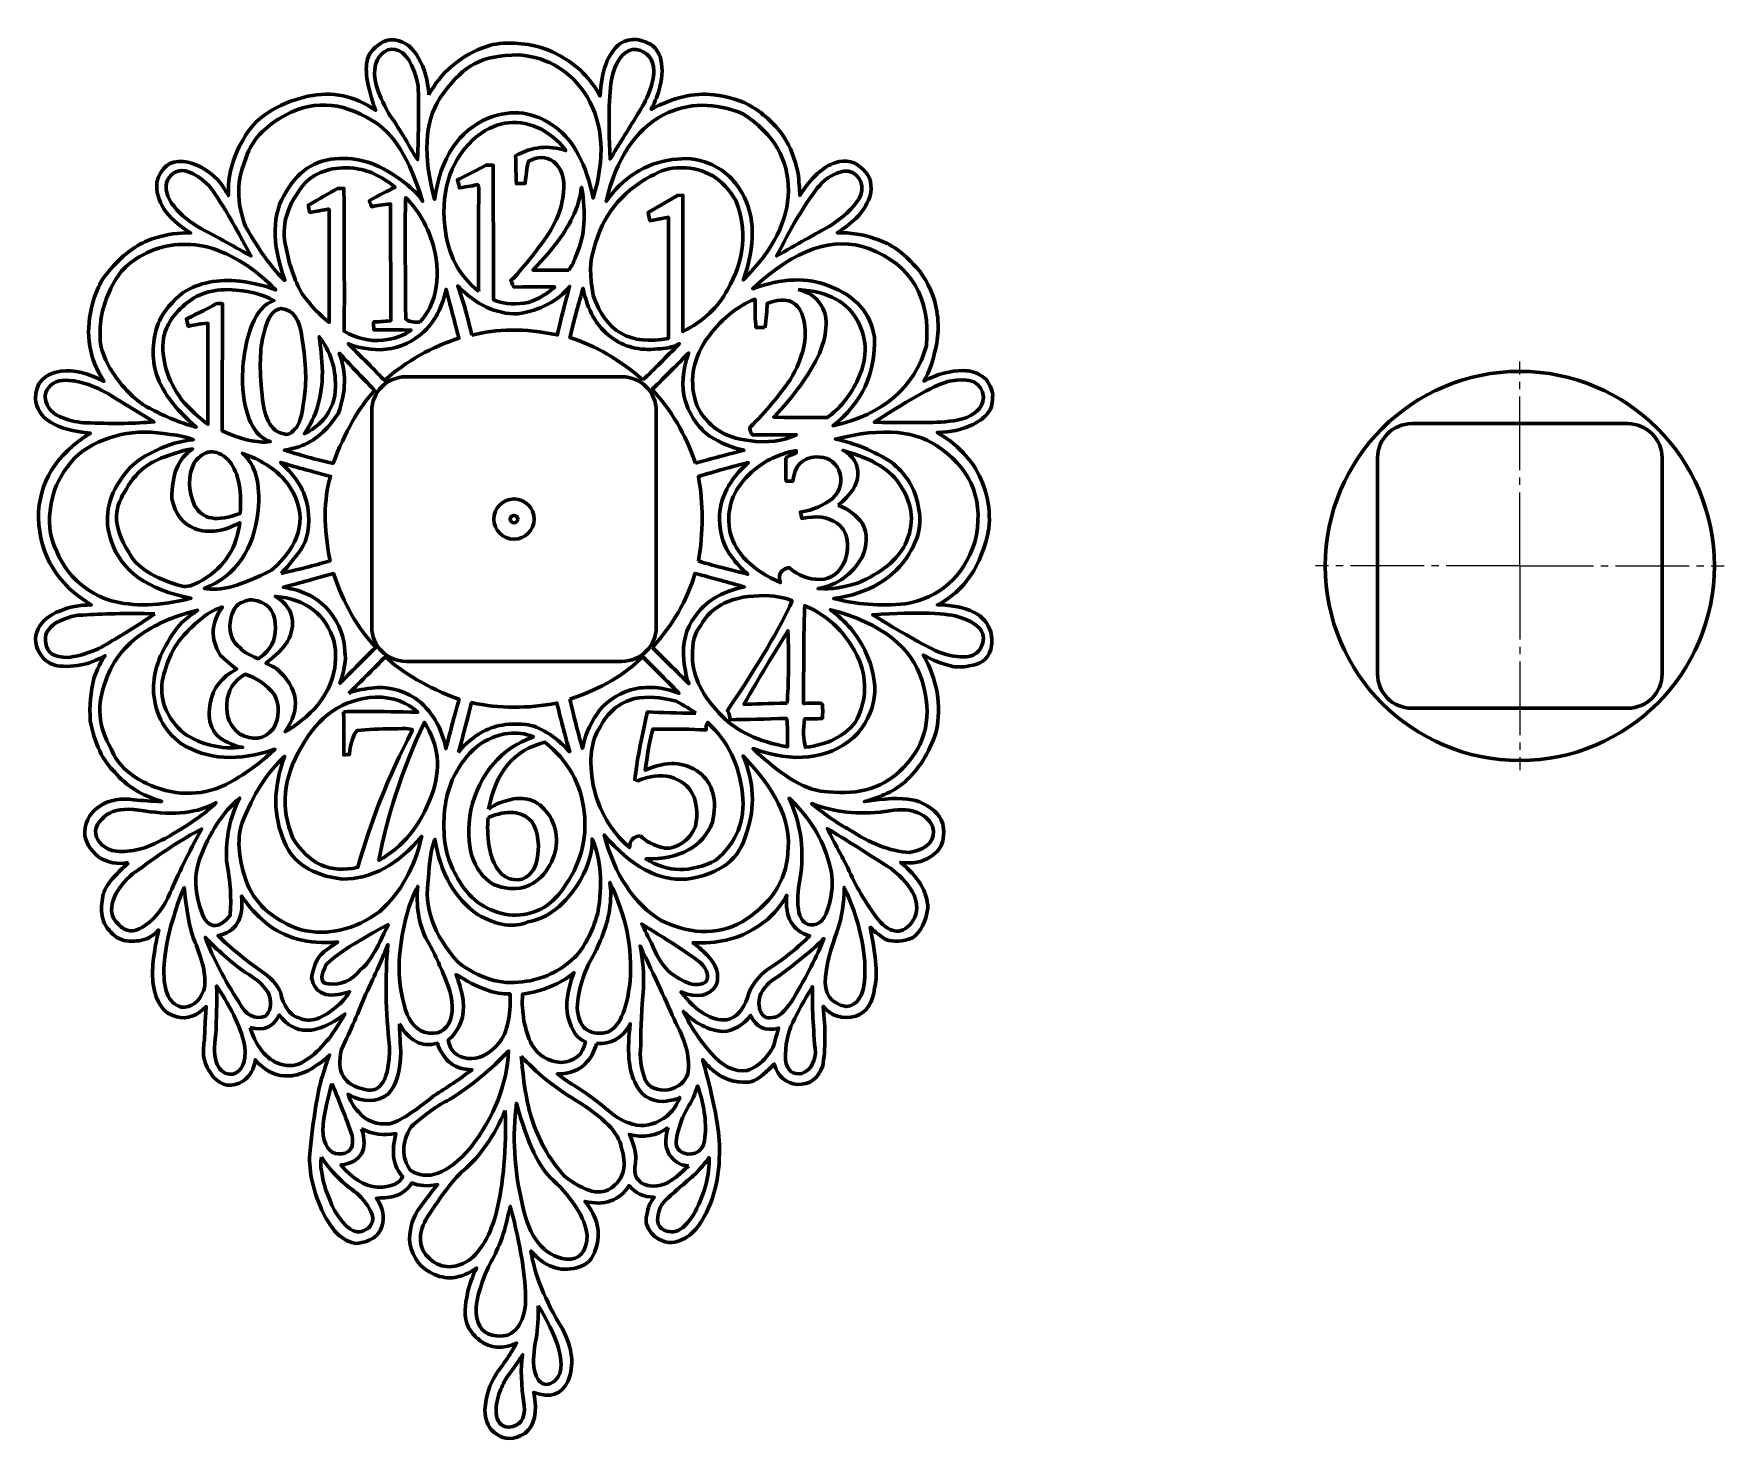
# Model space of a CAD drawing. Header units: millimetres. Extents: x -101 to 243, y -140 to 147.
import ezdxf

# ---------------------------------------------------------------- set-up
doc = ezdxf.new("R2010")
doc.units = ezdxf.units.MM
for name, pattern in [('K5LT32768', [0]), ('K5LT_AXLED', [19.5, 15, -1.5, 1.5, -1.5]), ('K5LT_BASIC', [0])]:
    doc.linetypes.add(name, pattern=pattern)
doc.layers.add('layer 1', color=7, linetype='Continuous')

# ---------------------------------------------------------------- blocks, each defined once
blk = doc.blocks.new('U0')
at = {"layer": 'layer 1', "color": 30, "linetype": 'K5LT_AXLED', "lineweight": 18, "true_color": 0xff8000}
for q in [(201.67, 80.07), (160.02, 38.43), (243.32, 38.43), (201.67, -3.22)]:
    blk.add_line((201.67, 38.43), q, dxfattribs=at)
blk = doc.blocks.new('U1')
at = {"layer": 'layer 1', "color": 5, "linetype": 'K5LT_BASIC', "lineweight": 60, "true_color": 0x0000ff}
for p, q in [((18.72, 76.98), (-25.28, 76.98)), ((-32.28, 69.98), (-32.28, 25.98)), ((25.72, 25.98), (25.72, 69.98)), ((-25.28, 18.98), (18.72, 18.98))]:
    blk.add_line(p, q, dxfattribs=at)
for radius in [4.1, 0.75]:
    blk.add_circle((-3.28, 47.98), radius, dxfattribs=at)
for centre, start, end in [((-25.28, 69.98), 90, 180), ((18.72, 69.98), 0, 90), ((-25.28, 25.98), 180, 270), ((18.72, 25.98), 270, 0)]:
    blk.add_arc(centre, 7, start, end, dxfattribs=at)

msp = doc.modelspace()

# ---------------------------------------------------------------- linework, layer by layer
at = {"layer": 'layer 1', "color": 5, "linetype": 'K5LT_BASIC', "lineweight": 60, "true_color": 0x0000ff}
for p, q in [((223.67, 67.43), (179.67, 67.43)), ((172.67, 60.43), (172.67, 16.43)), ((230.67, 16.43), (230.67, 60.43)), ((179.67, 9.43), (223.67, 9.43))]:
    msp.add_line(p, q, dxfattribs=at)
msp.add_circle((201.67, 38.43), 39.65, dxfattribs=at)
for centre, start, end in [((179.67, 60.43), 90, 180), ((223.67, 60.43), 0, 90), ((179.67, 16.43), 180, 270), ((223.67, 16.43), 270, 0)]:
    msp.add_arc(centre, 7, start, end, dxfattribs=at)
at = {"layer": 'layer 1', "color": 5, "linetype": 'K5LT32768', "lineweight": 60, "true_color": 0x0000ff}
for points, knots in [([(-81.8, -22.05), (-84.04, -22.44), (-86.06, -22.06), (-87.86, -20.94), (-89.8, -19.3), (-90.76, -17.59), (-90.75, -15.82), (-90.56, -13.28), (-89.46, -11.49), (-87.46, -10.43), (-85.64, -9.24), (-83.4, -8.84), (-80.74, -9.23), (-79, -9.41), (-77.12, -9.52), (-75.07, -9.58), (-79.17, -8.33), (-82.34, -6.35), (-84.59, -3.62), (-87.06, -1.3), (-88.74, 2.19), (-89.62, 6.83), (-89.81, 9.91), (-89.57, 12.8), (-88.9, 15.51), (-88.2, 17.4), (-87.43, 18.95), (-86.59, 20.14), (-87.89, 19.44), (-89.1, 18.91), (-90.21, 18.56), (-91.76, 18.08), (-94.11, 17.86), (-95.75, 18.01), (-97.33, 18.17), (-98.55, 18.79), (-99.43, 19.88), (-100.86, 21.86), (-101.13, 23.78), (-100.23, 25.64), (-99.42, 27.26), (-97.91, 28.49), (-95.69, 29.31), (-93.95, 30.07), (-91.86, 30.46), (-89.42, 30.49), (-96.3, 34.64), (-99.89, 40.54), (-100.19, 48.21), (-100.14, 55.45), (-96.61, 61.2), (-89.59, 65.47), (-96.73, 66.15), (-100.47, 68.5), (-100.81, 72.51), (-100.79, 75.66), (-99.07, 77.55), (-95.65, 78.16), (-92.91, 78.41), (-89.98, 77.71), (-86.83, 76.07), (-89.83, 80.58), (-90.67, 85.58), (-89.36, 91.06), (-88.31, 95.43), (-86.97, 97.63), (-83.76, 100.74), (-81.28, 103.15), (-78.72, 104.69), (-76.04, 105.38), (-73.96, 106.03), (-71.68, 106.35), (-69.19, 106.31), (-74.12, 109.35), (-76.41, 112.81), (-76.04, 116.68), (-75.23, 119.69), (-73.45, 121.09), (-70.7, 120.86), (-68.17, 120.57), (-65.8, 119.3), (-63.58, 117.04), (-62.96, 116.34), (-62.26, 115.31), (-61.46, 113.92), (-61.65, 117.77), (-60.66, 121.57), (-58.5, 125.31), (-56.2, 129.67), (-51.79, 132.61), (-45.29, 134.15), (-40.33, 135.21), (-35.74, 134.26), (-31.49, 131.3), (-33.34, 136.39), (-33.83, 140.03), (-32.96, 142.24), (-32.44, 143.54), (-30.72, 145.03), (-29.41, 145.46), (-28.82, 145.65), (-28.2, 145.71), (-27.56, 145.63), (-25.21, 145.36), (-23.87, 143.89), (-22.73, 141.95), (-21.52, 139.92), (-20.83, 137.43), (-20.64, 134.48)], [0, 0, 0, 0, 0.027027, 0.027027, 0.027027, 0.054054, 0.054054, 0.054054, 0.081081, 0.081081, 0.081081, 0.108108, 0.108108, 0.108108, 0.135135, 0.135135, 0.135135, 0.162162, 0.162162, 0.162162, 0.189189, 0.189189, 0.189189, 0.216216, 0.216216, 0.216216, 0.243243, 0.243243, 0.243243, 0.27027, 0.27027, 0.27027, 0.297297, 0.297297, 0.297297, 0.324324, 0.324324, 0.324324, 0.351351, 0.351351, 0.351351, 0.378378, 0.378378, 0.378378, 0.405405, 0.405405, 0.405405, 0.432432, 0.432432, 0.432432, 0.459459, 0.459459, 0.459459, 0.486486, 0.486486, 0.486486, 0.513514, 0.513514, 0.513514, 0.540541, 0.540541, 0.540541, 0.567568, 0.567568, 0.567568, 0.594595, 0.594595, 0.594595, 0.621622, 0.621622, 0.621622, 0.648649, 0.648649, 0.648649, 0.675676, 0.675676, 0.675676, 0.702703, 0.702703, 0.702703, 0.72973, 0.72973, 0.72973, 0.756757, 0.756757, 0.756757, 0.783784, 0.783784, 0.783784, 0.810811, 0.810811, 0.810811, 0.837838, 0.837838, 0.837838, 0.864865, 0.864865, 0.864865, 0.891892, 0.891892, 0.891892, 0.918919, 0.918919, 0.918919, 0.945946, 0.945946, 0.945946, 1, 1, 1, 1]), ([(-28.86, 130.73), (-26.84, 127.93), (-24.9, 124.45), (-22.94, 121.21), (-22.74, 126.85), (-22.66, 132.16), (-22.81, 136.25), (-23.16, 137.93), (-23.61, 139.34), (-24.14, 140.49), (-27.11, 146.89), (-33.4, 142.97), (-31.28, 136.21), (-30.8, 134.68), (-29.99, 132.85), (-28.86, 130.73)], [0, 0, 0, 0, 0.166667, 0.166667, 0.166667, 0.333333, 0.333333, 0.333333, 0.5, 0.5, 0.5, 0.666667, 0.666667, 0.666667, 1, 1, 1, 1]), ([(-20.64, 134.48), (-18.12, 138.97), (-14.51, 142.13), (-9.82, 143.97), (-7.6, 144.84), (-6.31, 145), (-3.92, 144.98), (-0.04, 144.95), (3.35, 144.06), (6.24, 142.31), (9.67, 140.46), (12.34, 137.76), (14.26, 134.21), (14.51, 139.43), (15.87, 142.99), (18.35, 144.9), (18.92, 145.2), (19.46, 145.43), (20, 145.57), (21.34, 145.92), (22.22, 145.72), (23.49, 145.23), (24, 145.03), (24.48, 144.81), (24.74, 144.63), (25.43, 144.14), (26.01, 143.36), (26.47, 142.27), (27.05, 140.39), (27.04, 138.33), (26.45, 136.11), (26.09, 134.64), (25.5, 133.1), (24.67, 131.47), (29.12, 133.93), (33.38, 134.92), (37.44, 134.45), (40.46, 134.12), (43.1, 133.28), (45.35, 131.95), (47.54, 130.65), (50.35, 128.03), (51.73, 125.87), (53.01, 123.88), (53.97, 121.41), (54.61, 118.44), (54.78, 116.84), (54.9, 115.34), (54.96, 113.95), (57.3, 117.61), (59.71, 119.83), (62.17, 120.62), (64.41, 121.35), (66.33, 120.86), (67.96, 119.15), (69.36, 117.81), (69.79, 115.98), (69.25, 113.68), (68.48, 111.83), (67.54, 110.38), (66.45, 109.32), (65.23, 108.15), (63.94, 107.15), (62.58, 106.34), (65.31, 106.39), (67.88, 105.99), (70.28, 105.13), (73.03, 104.34), (75.63, 102.62), (78.06, 99.97), (79.92, 98.2), (81.39, 95.65), (82.47, 92.32), (83.38, 88.81), (83.36, 85.34), (82.43, 81.9), (82.04, 79.95), (81.33, 78.02), (80.29, 76.11), (82.99, 77.54), (85.64, 78.25), (88.23, 78.24), (89.77, 78.25), (91.07, 77.85), (92.15, 77.03), (93.25, 76.32), (93.95, 75.09), (94.26, 73.36), (94.28, 71.79), (94.04, 70.65), (93.55, 69.96), (92.66, 68.74), (91.56, 67.85), (90.25, 67.29), (88.09, 66.2), (85.66, 65.65), (82.95, 65.64), (85.89, 63.94), (88.34, 61.73), (90.3, 59.01), (92.84, 55.03), (93.91, 50.72), (93.5, 46.06), (92.01, 38.43), (88.51, 33.25), (83, 30.52), (89.22, 30.37), (92.84, 28.53), (93.86, 25), (94.15, 23.67), (94.15, 22.47), (93.85, 21.43), (93.16, 18.99), (91.74, 18.51), (89.45, 18.05), (88.03, 17.76), (86.78, 17.77), (85.67, 18.06), (83.82, 18.54), (81.97, 19.27), (80.12, 20.25), (82.98, 15.28), (83.85, 10.07), (82.75, 4.63), (81.3, 0.3), (79.17, -3.11), (76.34, -5.61), (74.32, -7.34), (71.57, -8.68), (68.11, -9.61), (72.25, -8.93), (75.48, -8.8), (77.81, -9.22), (79.75, -9.58), (82.32, -11.05), (83.43, -12.72), (84.19, -13.88), (84.45, -15.32), (84.2, -17.04), (83.99, -18.64), (83.08, -19.93), (81.48, -20.93), (79.96, -21.94), (77.96, -22.3), (75.5, -22), (79.09, -24.87), (80.95, -27.99), (81.06, -31.34), (80.64, -34.16), (79.59, -36.16), (77.9, -37.35), (75.9, -38.17), (74.1, -38.29), (72.52, -37.71), (70.94, -36.71), (69.88, -35.88), (69.31, -35.22), (70.52, -41.41), (70.82, -45.52), (70.2, -47.54), (69.87, -50.59), (68.58, -52.52), (66.35, -53.35), (63.64, -54.05), (61.42, -53.37), (59.72, -51.31), (60.23, -56.03), (60.2, -60.08), (59.63, -63.46), (58.71, -66.03), (56.99, -67.31), (54.47, -67.28), (52.13, -67.04), (50.55, -65.64), (49.75, -63.1), (48.92, -63.98), (48.16, -64.7), (47.45, -65.27), (45.59, -66.77), (44.84, -66.97), (42.59, -66.73), (42.17, -66.69), (41.77, -66.63), (41.41, -66.56), (39.79, -66.25), (38.18, -65.2), (36.94, -64.11), (36.34, -63.59), (35.75, -62.96), (35.15, -62.21), (37.47, -70.57), (38.61, -76.54), (38.57, -80.14), (38.73, -86.23), (37.37, -91.49), (34.47, -95.89), (33.59, -97.08), (32.63, -97.98), (31.57, -98.59), (29.68, -99.68), (28.03, -99.83), (26.12, -98.72), (25.46, -98.33), (24.91, -97.82), (24.46, -97.19), (23.44, -95.73), (23.53, -94.92), (23.89, -93.23), (24.17, -91.93), (24.64, -90.93), (25.3, -90.24), (23.09, -90.19), (21.39, -89.41), (20.18, -87.88), (18.16, -90.97), (15.16, -92.04), (11.17, -91.08), (13.75, -94.34), (14.49, -97.53), (13.41, -100.68), (12.58, -103.09), (11.9, -103.93), (9.47, -104.6), (6.08, -105.54), (2.98, -104.42), (0.18, -101.23), (0.89, -106), (3.03, -111.29), (6.59, -117.08), (8.65, -120.99), (9.03, -124.52), (7.74, -127.67)], [0, 0, 0, 0, 0.012821, 0.012821, 0.012821, 0.025641, 0.025641, 0.025641, 0.038462, 0.038462, 0.038462, 0.051282, 0.051282, 0.051282, 0.064103, 0.064103, 0.064103, 0.076923, 0.076923, 0.076923, 0.089744, 0.089744, 0.089744, 0.102564, 0.102564, 0.102564, 0.115385, 0.115385, 0.115385, 0.128205, 0.128205, 0.128205, 0.141026, 0.141026, 0.141026, 0.153846, 0.153846, 0.153846, 0.166667, 0.166667, 0.166667, 0.179487, 0.179487, 0.179487, 0.192308, 0.192308, 0.192308, 0.205128, 0.205128, 0.205128, 0.217949, 0.217949, 0.217949, 0.230769, 0.230769, 0.230769, 0.24359, 0.24359, 0.24359, 0.25641, 0.25641, 0.25641, 0.269231, 0.269231, 0.269231, 0.282051, 0.282051, 0.282051, 0.294872, 0.294872, 0.294872, 0.307692, 0.307692, 0.307692, 0.320513, 0.320513, 0.320513, 0.333333, 0.333333, 0.333333, 0.346154, 0.346154, 0.346154, 0.358974, 0.358974, 0.358974, 0.371795, 0.371795, 0.371795, 0.384615, 0.384615, 0.384615, 0.397436, 0.397436, 0.397436, 0.410256, 0.410256, 0.410256, 0.423077, 0.423077, 0.423077, 0.435897, 0.435897, 0.435897, 0.448718, 0.448718, 0.448718, 0.461538, 0.461538, 0.461538, 0.474359, 0.474359, 0.474359, 0.487179, 0.487179, 0.487179, 0.5, 0.5, 0.5, 0.512821, 0.512821, 0.512821, 0.525641, 0.525641, 0.525641, 0.538462, 0.538462, 0.538462, 0.551282, 0.551282, 0.551282, 0.564103, 0.564103, 0.564103, 0.576923, 0.576923, 0.576923, 0.589744, 0.589744, 0.589744, 0.602564, 0.602564, 0.602564, 0.615385, 0.615385, 0.615385, 0.628205, 0.628205, 0.628205, 0.641026, 0.641026, 0.641026, 0.653846, 0.653846, 0.653846, 0.666667, 0.666667, 0.666667, 0.679487, 0.679487, 0.679487, 0.692308, 0.692308, 0.692308, 0.705128, 0.705128, 0.705128, 0.717949, 0.717949, 0.717949, 0.730769, 0.730769, 0.730769, 0.74359, 0.74359, 0.74359, 0.75641, 0.75641, 0.75641, 0.769231, 0.769231, 0.769231, 0.782051, 0.782051, 0.782051, 0.794872, 0.794872, 0.794872, 0.807692, 0.807692, 0.807692, 0.820513, 0.820513, 0.820513, 0.833333, 0.833333, 0.833333, 0.846154, 0.846154, 0.846154, 0.858974, 0.858974, 0.858974, 0.871795, 0.871795, 0.871795, 0.884615, 0.884615, 0.884615, 0.897436, 0.897436, 0.897436, 0.910256, 0.910256, 0.910256, 0.923077, 0.923077, 0.923077, 0.935897, 0.935897, 0.935897, 0.948718, 0.948718, 0.948718, 0.961538, 0.961538, 0.961538, 0.974359, 0.974359, 0.974359, 1, 1, 1, 1]), ([(-8.52, 129.7), (-14.58, 127.16), (-18.23, 121.64), (-19.47, 113.14), (-21.87, 121.98), (-21.51, 128.85), (-18.4, 133.74), (-18.17, 134.1), (-17.93, 134.45), (-17.67, 134.79), (-13.2, 140.66), (-10.03, 142.48), (-2.29, 142.61), (3.83, 142.05), (8.46, 139.2), (11.6, 134.06), (14.94, 128.44), (15.35, 121.56), (12.84, 113.41), (11.46, 120.27), (8.91, 125.08), (5.19, 127.83), (0.97, 131.01), (-3.6, 131.63), (-8.52, 129.7)], [0, 0, 0, 0, 0.111111, 0.111111, 0.111111, 0.222222, 0.222222, 0.222222, 0.333333, 0.333333, 0.333333, 0.444444, 0.444444, 0.444444, 0.555556, 0.555556, 0.555556, 0.666667, 0.666667, 0.666667, 0.777778, 0.777778, 0.777778, 1, 1, 1, 1]), ([(21.83, 130.37), (19.88, 127.16), (18.04, 124.16), (16.31, 121.38), (15.89, 129.95), (16.07, 135.73), (16.85, 138.73), (17.93, 142.17), (19.53, 143.83), (21.66, 143.72), (23.94, 143.24), (25.13, 141.78), (25.22, 139.36), (25.1, 136.54), (23.97, 133.54), (21.83, 130.37)], [0, 0, 0, 0, 0.166667, 0.166667, 0.166667, 0.333333, 0.333333, 0.333333, 0.5, 0.5, 0.5, 0.666667, 0.666667, 0.666667, 1, 1, 1, 1]), ([(-57.97, 107.59), (-54.92, 102.27), (-52.25, 98.62), (-49.96, 96.64), (-52.72, 104.29), (-52.63, 110.31), (-49.69, 114.71), (-46.97, 119.4), (-43.03, 121.66), (-37.85, 121.48), (-33.64, 121.47), (-29.34, 119.66), (-24.94, 116.05), (-23.48, 114.82), (-22.48, 113.73), (-21.92, 112.75), (-24.5, 121.35), (-27.91, 126.84), (-32.15, 129.22), (-38.55, 133.15), (-44.72, 133.56), (-51.06, 129.64), (-54.79, 127.34), (-57.09, 124.56), (-57.97, 121.3), (-60.25, 116.07), (-59.4, 111.34), (-57.97, 107.59)], [0, 0, 0, 0, 0.1, 0.1, 0.1, 0.2, 0.2, 0.2, 0.3, 0.3, 0.3, 0.4, 0.4, 0.4, 0.5, 0.5, 0.5, 0.6, 0.6, 0.6, 0.7, 0.7, 0.7, 0.8, 0.8, 0.8, 1, 1, 1, 1]), ([(28.97, 121.25), (23.45, 120.49), (18.96, 117.65), (15.51, 112.74), (17.51, 121.36), (21.4, 127.24), (27.17, 130.37), (32.25, 132.92), (37.68, 132.98), (43.46, 130.54), (49.65, 126.48), (52.71, 121.25), (52.63, 114.88), (52.61, 108.92), (49.56, 102.87), (43.46, 96.72), (45.96, 103.79), (45.87, 109.7), (43.2, 114.43), (41.53, 117.31), (39.29, 119.32), (36.48, 120.45), (33.88, 121.5), (31.7, 121.63), (28.97, 121.25)], [0, 0, 0, 0, 0.111111, 0.111111, 0.111111, 0.222222, 0.222222, 0.222222, 0.333333, 0.333333, 0.333333, 0.444444, 0.444444, 0.444444, 0.555556, 0.555556, 0.555556, 0.666667, 0.666667, 0.666667, 0.777778, 0.777778, 0.777778, 1, 1, 1, 1]), ([(-10.48, 94.37), (-14.53, 97.58), (-16.83, 102.02), (-17.38, 107.68), (-18.22, 115.48), (-15.99, 121.62), (-10.7, 126.11), (-6.56, 129.21), (-2.23, 129.66), (2.29, 127.44), (4.77, 125.89), (6.43, 124.44), (7.28, 123.08), (3.76, 124.26), (0.35, 123.9), (-2.96, 122.01), (-2.91, 119.76), (-2.85, 117.87), (-2.78, 116.36), (-2.1, 116.34), (-1.5, 116.36), (-1, 116.4), (-0.77, 118.79), (-0.55, 120.29), (-0.33, 120.9), (1.46, 121.92), (3.16, 121.91), (4.79, 120.85), (6.46, 119.42), (7.13, 117.33), (6.79, 114.58), (6.61, 111.35), (5.19, 107.94), (2.52, 104.34), (0.51, 101.67), (-1.02, 99.75), (-2.07, 98.6), (-2.91, 97.51), (-3.54, 96.85), (-3.94, 96.6), (-3.68, 96), (-3.47, 95.55), (-3.31, 95.26), (2, 95.36), (4.78, 95.36), (5.01, 95.26), (2.95, 93.48), (0.89, 92.38), (-1.18, 91.97), (-3.71, 91.7), (-5.8, 91.92), (-7.45, 92.64), (-7.49, 105.78), (-7.51, 114.93), (-7.5, 120.1), (-8.3, 120.1), (-8.77, 120.1), (-8.92, 120.1), (-12.64, 118.22), (-14.6, 117.21), (-14.8, 117.07), (-14.55, 116.43), (-14.41, 115.89), (-14.4, 115.47), (-12.71, 115.76), (-11.46, 115.98), (-10.66, 116.14), (-10.53, 115.79), (-10.46, 115.62), (-10.46, 115.62), (-10.56, 102.73), (-10.57, 95.65), (-10.48, 94.37)], [0, 0, 0, 0, 0.04, 0.04, 0.04, 0.08, 0.08, 0.08, 0.12, 0.12, 0.12, 0.16, 0.16, 0.16, 0.2, 0.2, 0.2, 0.24, 0.24, 0.24, 0.28, 0.28, 0.28, 0.32, 0.32, 0.32, 0.36, 0.36, 0.36, 0.4, 0.4, 0.4, 0.44, 0.44, 0.44, 0.48, 0.48, 0.48, 0.52, 0.52, 0.52, 0.56, 0.56, 0.56, 0.6, 0.6, 0.6, 0.64, 0.64, 0.64, 0.68, 0.68, 0.68, 0.72, 0.72, 0.72, 0.76, 0.76, 0.76, 0.8, 0.8, 0.8, 0.84, 0.84, 0.84, 0.88, 0.88, 0.88, 0.92, 0.92, 0.92, 1, 1, 1, 1]), ([(-67.76, 107.59), (-63.47, 105.3), (-59.85, 103.31), (-56.9, 101.63), (-61.61, 110.42), (-64.58, 115.29), (-65.8, 116.23), (-68.48, 118.75), (-70.71, 119.55), (-72.48, 118.63), (-74.17, 117.38), (-74.62, 115.78), (-73.81, 113.82), (-72.89, 111.63), (-70.88, 109.55), (-67.76, 107.59)], [0, 0, 0, 0, 0.166667, 0.166667, 0.166667, 0.333333, 0.333333, 0.333333, 0.5, 0.5, 0.5, 0.666667, 0.666667, 0.666667, 1, 1, 1, 1]), ([(-46.52, 93.98), (-44.65, 91.4), (-42.78, 89.43), (-40.91, 88.07), (-40.91, 98.03), (-40.91, 105.6), (-40.91, 110.76), (-40.87, 111.1), (-40.98, 111.22), (-41.22, 111.12), (-42.91, 110.83), (-44.13, 110.61), (-44.87, 110.47), (-45.06, 111.14), (-45.16, 111.63), (-45.18, 111.97), (-42.94, 113.24), (-40.95, 114.38), (-39.19, 115.37), (-38.71, 115.4), (-38.28, 115.4), (-37.93, 115.37), (-37.83, 98.47), (-37.83, 88.78), (-37.9, 86.28), (-35.36, 84.78), (-32.72, 84.17), (-29.98, 84.46), (-27.53, 84.72), (-25.62, 85.41), (-24.24, 86.51), (-28.75, 86.54), (-31.27, 86.56), (-31.81, 86.55), (-31.91, 87.23), (-31.92, 87.77), (-31.85, 88.15), (-30.43, 88.22), (-29.27, 88.31), (-28.38, 88.42), (-28.42, 102.01), (-28.43, 109.93), (-28.42, 112.19), (-29.97, 112.05), (-31.25, 111.87), (-32.25, 111.65), (-32.61, 112.35), (-32.75, 112.77), (-32.7, 112.9), (-30.74, 114), (-29.01, 114.9), (-27.51, 115.62), (-30.23, 117.89), (-33.06, 119.18), (-36.01, 119.49), (-40.11, 119.86), (-43.35, 118.89), (-45.76, 116.59), (-49.55, 112.15), (-50.87, 107.7), (-49.72, 103.24), (-49.08, 99.77), (-48.01, 96.69), (-46.52, 93.98)], [0, 0, 0, 0, 0.045455, 0.045455, 0.045455, 0.090909, 0.090909, 0.090909, 0.136364, 0.136364, 0.136364, 0.181818, 0.181818, 0.181818, 0.227273, 0.227273, 0.227273, 0.272727, 0.272727, 0.272727, 0.318182, 0.318182, 0.318182, 0.363636, 0.363636, 0.363636, 0.409091, 0.409091, 0.409091, 0.454545, 0.454545, 0.454545, 0.5, 0.5, 0.5, 0.545455, 0.545455, 0.545455, 0.590909, 0.590909, 0.590909, 0.636364, 0.636364, 0.636364, 0.681818, 0.681818, 0.681818, 0.727273, 0.727273, 0.727273, 0.772727, 0.772727, 0.772727, 0.818182, 0.818182, 0.818182, 0.863636, 0.863636, 0.863636, 0.909091, 0.909091, 0.909091, 1, 1, 1, 1]), ([(12.88, 93.53), (12.09, 97.46), (12.15, 100.71), (13.06, 103.27), (14.69, 109.7), (18.49, 114.54), (24.47, 117.79), (26.86, 119.09), (28.06, 119.59), (30.82, 119.59), (35.65, 119.59), (39.34, 117.36), (41.9, 112.89), (44.34, 106.95), (43.77, 100.9), (40.21, 94.73), (38.36, 91.17), (35.33, 88.32), (31.13, 86.18), (31.13, 86.18), (31.13, 114), (31.13, 114), (30.02, 113.96), (30.02, 113.96), (24.06, 110.48), (24.06, 110.48), (24.41, 108.79), (24.41, 108.79), (28.2, 109.5), (28.2, 109.5), (28.2, 84.8), (28.2, 84.8), (20.43, 83.28), (15.33, 86.19), (12.88, 93.53)], [0, 0, 0, 0, 0.071429, 0.071429, 0.071429, 0.142857, 0.142857, 0.142857, 0.214286, 0.214286, 0.214286, 0.285714, 0.285714, 0.285714, 0.357143, 0.357143, 0.357143, 0.428571, 0.428571, 0.428571, 0.5, 0.5, 0.571429, 0.571429, 0.642857, 0.642857, 0.714286, 0.714286, 0.785714, 0.785714, 0.857143, 0.857143, 0.857143, 1, 1, 1, 1]), ([(61.45, 107.93), (58.06, 106.04), (54.32, 103.93), (50.23, 101.61), (54.36, 109.65), (57.59, 114.75), (59.92, 116.93), (60.89, 117.83), (62.64, 118.69), (63.93, 118.87), (66.55, 119.24), (68.27, 116.41), (67.36, 114.05), (66.64, 112.18), (64.67, 110.14), (61.45, 107.93)], [0, 0, 0, 0, 0.166667, 0.166667, 0.166667, 0.333333, 0.333333, 0.333333, 0.5, 0.5, 0.5, 0.666667, 0.666667, 0.666667, 1, 1, 1, 1]), ([(7.9, 98.73), (3.95, 98.73), (1.51, 98.73), (0.56, 98.73), (4.99, 103.3), (7.88, 107.34), (9.24, 110.84), (9.79, 112.09), (10.2, 113.67), (10.48, 115.6), (11.47, 110.19), (11.14, 105.68), (9.5, 102.07), (9.03, 100.63), (8.49, 99.52), (7.9, 98.73)], [0, 0, 0, 0, 0.166667, 0.166667, 0.166667, 0.333333, 0.333333, 0.333333, 0.5, 0.5, 0.5, 0.666667, 0.666667, 0.666667, 1, 1, 1, 1]), ([(-22.48, 88.11), (-23.9, 88.05), (-24.85, 88.25), (-25.33, 88.73), (-25.49, 103.69), (-25.49, 111.94), (-25.33, 113.48), (-22.34, 110.51), (-20.35, 106.75), (-19.37, 102.17), (-18.68, 99.02), (-18.77, 95.99), (-19.63, 93.09), (-20.22, 91.21), (-21.17, 89.55), (-22.48, 88.11)], [0, 0, 0, 0, 0.166667, 0.166667, 0.166667, 0.333333, 0.333333, 0.333333, 0.5, 0.5, 0.5, 0.666667, 0.666667, 0.666667, 1, 1, 1, 1]), ([(-75.35, 69.45), (-72.7, 68.19), (-70.26, 67.28), (-68.03, 66.73), (-72.54, 70.57), (-75.31, 74.38), (-76.34, 78.17), (-77.14, 81.14), (-76.87, 85.58), (-75.54, 88.37), (-74.57, 90.42), (-72.95, 92.35), (-70.7, 94.15), (-67.46, 96.18), (-63.6, 96.95), (-59.13, 96.46), (-56.24, 96.08), (-53.81, 95.49), (-51.83, 94.68), (-55.89, 98.98), (-60.49, 101.89), (-65.62, 103.41), (-70.4, 104.51), (-74.81, 104), (-78.85, 101.87), (-82.64, 99.88), (-84.37, 97.56), (-86.05, 93.62), (-87.49, 90.22), (-87.95, 86.69), (-87.43, 83.02), (-86.59, 80.11), (-85, 77.35), (-82.67, 74.74), (-80.18, 71.96), (-78.66, 71.04), (-75.35, 69.45)], [0, 0, 0, 0, 0.076923, 0.076923, 0.076923, 0.153846, 0.153846, 0.153846, 0.230769, 0.230769, 0.230769, 0.307692, 0.307692, 0.307692, 0.384615, 0.384615, 0.384615, 0.461538, 0.461538, 0.461538, 0.538462, 0.538462, 0.538462, 0.615385, 0.615385, 0.615385, 0.692308, 0.692308, 0.692308, 0.769231, 0.769231, 0.769231, 0.846154, 0.846154, 0.846154, 1, 1, 1, 1]), ([(61, 95.47), (56.54, 97.3), (51.32, 97.12), (45.33, 94.94), (53.97, 103), (61.86, 105.73), (69.01, 103.13), (77.7, 99.77), (81.62, 93.15), (80.76, 83.28), (78.31, 74.76), (71.96, 69.33), (61.71, 66.99), (67.64, 71.68), (70.45, 77.7), (70.17, 85.06), (69.41, 89.95), (66.36, 93.42), (61, 95.47)], [0, 0, 0, 0, 0.142857, 0.142857, 0.142857, 0.285714, 0.285714, 0.285714, 0.428571, 0.428571, 0.428571, 0.571429, 0.571429, 0.571429, 0.714286, 0.714286, 0.714286, 1, 1, 1, 1]), ([(-71, 72.31), (-69.19, 70.25), (-67.41, 68.59), (-65.66, 67.32), (-65.66, 79.02), (-65.66, 85.87), (-65.66, 87.89), (-67.6, 87.72), (-68.93, 87.51), (-69.66, 87.26), (-69.8, 87.92), (-69.92, 88.42), (-70.02, 88.78), (-67.48, 89.99), (-65.47, 91.01), (-64.01, 91.85), (-63.47, 91.97), (-63.03, 91.97), (-62.67, 91.85), (-62.72, 81.97), (-62.73, 73.35), (-62.72, 65.99), (-58.89, 64.16), (-55.63, 63.42), (-52.93, 63.76), (-56.32, 64.88), (-58.21, 68.86), (-58.62, 75.69), (-58.64, 80.27), (-57.99, 84.24), (-56.66, 87.62), (-55.58, 90.21), (-54.09, 91.84), (-52.21, 92.52), (-54.25, 93.77), (-57.33, 94.52), (-61.47, 94.74), (-63.56, 94.74), (-65.37, 94.44), (-66.91, 93.85), (-69.45, 92.86), (-72.45, 90.14), (-73.68, 87.73), (-74.12, 86.86), (-74.47, 85.9), (-74.73, 84.86), (-75.18, 80.54), (-73.93, 76.36), (-71, 72.31)], [0, 0, 0, 0, 0.058824, 0.058824, 0.058824, 0.117647, 0.117647, 0.117647, 0.176471, 0.176471, 0.176471, 0.235294, 0.235294, 0.235294, 0.294118, 0.294118, 0.294118, 0.352941, 0.352941, 0.352941, 0.411765, 0.411765, 0.411765, 0.470588, 0.470588, 0.470588, 0.529412, 0.529412, 0.529412, 0.588235, 0.588235, 0.588235, 0.647059, 0.647059, 0.647059, 0.705882, 0.705882, 0.705882, 0.764706, 0.764706, 0.764706, 0.823529, 0.823529, 0.823529, 0.882353, 0.882353, 0.882353, 1, 1, 1, 1]), ([(-30.52, 82.45), (-33.29, 82.58), (-35.46, 83), (-37.02, 83.7), (-33.78, 80.44), (-31.33, 77.96), (-29.68, 76.26), (-25.1, 80.23), (-20.04, 83.09), (-14.5, 84.85), (-15.66, 89.24), (-16.53, 92.57), (-17.12, 94.82), (-18.04, 90.59), (-19.85, 87.45), (-22.55, 85.39), (-24.72, 83.68), (-27.37, 82.71), (-30.52, 82.45)], [0, 0, 0, 0, 0.142857, 0.142857, 0.142857, 0.285714, 0.285714, 0.285714, 0.428571, 0.428571, 0.428571, 0.571429, 0.571429, 0.571429, 0.714286, 0.714286, 0.714286, 1, 1, 1, 1]), ([(-11.89, 85.44), (-12.6, 88.85), (-13.55, 92.21), (-14.74, 95.5), (-11.03, 91.65), (-6.96, 89.75), (-2.54, 89.8), (2.17, 90.55), (5.7, 92.42), (8.05, 95.41), (7.01, 91.56), (6.18, 88.27), (5.56, 85.53), (-1.1, 86.87), (-6.92, 86.84), (-11.89, 85.44)], [0, 0, 0, 0, 0.166667, 0.166667, 0.166667, 0.333333, 0.333333, 0.333333, 0.5, 0.5, 0.5, 0.666667, 0.666667, 0.666667, 1, 1, 1, 1]), ([(23, 76.33), (18.25, 80.47), (13.3, 83.35), (8.13, 84.97), (9.03, 88.78), (9.92, 92.13), (10.8, 95.02), (11.66, 90.58), (13.56, 87.26), (16.5, 85.05), (19.13, 83.08), (22.27, 82.27), (25.94, 82.65), (27.52, 82.65), (29.01, 83), (30.39, 83.72), (27.73, 81), (25.27, 78.54), (23, 76.33)], [0, 0, 0, 0, 0.142857, 0.142857, 0.142857, 0.285714, 0.285714, 0.285714, 0.428571, 0.428571, 0.428571, 0.571429, 0.571429, 0.571429, 0.714286, 0.714286, 0.714286, 1, 1, 1, 1]), ([(47.83, 86.96), (48.13, 88.86), (48.29, 90.51), (48.31, 91.92), (52.4, 93.5), (54.89, 92.37), (55.79, 88.54), (56.57, 84.89), (55.65, 80.85), (53.03, 76.44), (50.76, 73.1), (48.03, 69.86), (44.84, 66.73), (44.63, 66.42), (44.8, 65.88), (45.34, 65.12), (48.23, 65.15), (51.21, 65.16), (54.27, 65.17), (51.56, 63.83), (48.34, 63.43), (44.58, 63.97), (39.59, 64.55), (36.05, 66.94), (33.95, 71.16), (32.4, 75.79), (33.01, 80.19), (35.77, 84.38), (38.74, 88.57), (42.1, 91.38), (45.83, 92.79), (45.82, 90.51), (45.88, 88.59), (46.01, 87.05), (47.11, 87.06), (47.72, 87.03), (47.83, 86.96)], [0, 0, 0, 0, 0.076923, 0.076923, 0.076923, 0.153846, 0.153846, 0.153846, 0.230769, 0.230769, 0.230769, 0.307692, 0.307692, 0.307692, 0.384615, 0.384615, 0.384615, 0.461538, 0.461538, 0.461538, 0.538462, 0.538462, 0.538462, 0.615385, 0.615385, 0.615385, 0.692308, 0.692308, 0.692308, 0.769231, 0.769231, 0.769231, 0.846154, 0.846154, 0.846154, 1, 1, 1, 1]), ([(54.64, 94.75), (56.64, 94.26), (58.13, 93.3), (59.09, 91.86), (60.77, 89.6), (60.72, 86.22), (58.96, 81.7), (56.9, 77.4), (53.8, 73.08), (49.66, 68.76), (52.09, 68.66), (55.71, 68.63), (60.52, 68.67), (63.09, 70.48), (65.11, 72.92), (66.57, 75.97), (68.73, 80.36), (68.82, 84.42), (66.84, 88.16), (64.85, 92.19), (60.79, 94.39), (54.64, 94.75)], [0, 0, 0, 0, 0.125, 0.125, 0.125, 0.25, 0.25, 0.25, 0.375, 0.375, 0.375, 0.5, 0.5, 0.5, 0.625, 0.625, 0.625, 0.75, 0.75, 0.75, 1, 1, 1, 1]), ([(-47.94, 66.35), (-48.74, 65.33), (-49.48, 65.01), (-50.17, 65.37), (-52.84, 65.73), (-54.35, 68.73), (-54.71, 74.36), (-55.2, 79.55), (-55.02, 83.44), (-54.17, 86.02), (-53.52, 89.06), (-52.36, 90.69), (-50.7, 90.91), (-48.25, 90.65), (-46.83, 88.57), (-46.43, 84.68), (-45.62, 79.64), (-45.5, 75.58), (-46.07, 72.49), (-46.46, 69.03), (-47.09, 66.98), (-47.94, 66.35)], [0, 0, 0, 0, 0.125, 0.125, 0.125, 0.25, 0.25, 0.25, 0.375, 0.375, 0.375, 0.5, 0.5, 0.5, 0.625, 0.625, 0.625, 0.75, 0.75, 0.75, 1, 1, 1, 1]), ([(-42.15, 68.21), (-43.25, 67.03), (-44.53, 66.08), (-45.98, 65.37), (-43.54, 68.85), (-42.32, 73.06), (-42.33, 78.01), (-42.46, 80.68), (-42.66, 83.06), (-42.96, 85.13), (-40.7, 82.24), (-39.6, 78.86), (-39.66, 74.98), (-39.67, 72.46), (-40.5, 70.2), (-42.15, 68.21)], [0, 0, 0, 0, 0.166667, 0.166667, 0.166667, 0.333333, 0.333333, 0.333333, 0.5, 0.5, 0.5, 0.666667, 0.666667, 0.666667, 1, 1, 1, 1]), ([(-47.08, 62.73), (-47.99, 62.45), (-49, 62.21), (-50.1, 62.02), (-46.21, 60.82), (-42.88, 59.93), (-40.13, 59.35), (-37.74, 65.67), (-34.92, 70.63), (-31.68, 74.22), (-34.48, 77.12), (-36.88, 79.64), (-38.89, 81.78), (-37.41, 78.04), (-37.47, 73.98), (-39.07, 69.59), (-41.29, 66.09), (-43.96, 63.81), (-47.08, 62.73)], [0, 0, 0, 0, 0.142857, 0.142857, 0.142857, 0.285714, 0.285714, 0.285714, 0.428571, 0.428571, 0.428571, 0.571429, 0.571429, 0.571429, 0.714286, 0.714286, 0.714286, 1, 1, 1, 1]), ([(33.73, 59.35), (31.64, 65.3), (28.69, 70.32), (24.87, 74.39), (27.67, 77.14), (30.15, 79.62), (32.3, 81.83), (31.02, 78.26), (30.78, 75.05), (31.59, 72.17), (32.63, 68.99), (34.29, 66.57), (36.57, 64.91), (38.85, 63.44), (41.2, 62.47), (43.61, 62.02), (39.41, 60.96), (36.12, 60.07), (33.73, 59.35)], [0, 0, 0, 0, 0.142857, 0.142857, 0.142857, 0.285714, 0.285714, 0.285714, 0.428571, 0.428571, 0.428571, 0.571429, 0.571429, 0.571429, 0.714286, 0.714286, 0.714286, 1, 1, 1, 1]), ([(-89.61, 67.58), (-84.74, 67.38), (-80.43, 67.45), (-76.66, 67.8), (-79.74, 69.69), (-82.14, 71.15), (-83.84, 72.19), (-85.89, 73.45), (-87.26, 74.37), (-89.51, 75.22), (-90.87, 75.73), (-92.13, 76.05), (-93.27, 76.19), (-95.14, 76.42), (-96.89, 76.3), (-98.15, 74.74), (-98.79, 73.96), (-98.96, 73.06), (-98.69, 72.02), (-98.13, 69.89), (-96.47, 69.01), (-94.48, 68.33), (-93.04, 67.83), (-91.41, 67.58), (-89.61, 67.58)], [0, 0, 0, 0, 0.111111, 0.111111, 0.111111, 0.222222, 0.222222, 0.222222, 0.333333, 0.333333, 0.333333, 0.444444, 0.444444, 0.444444, 0.555556, 0.555556, 0.555556, 0.666667, 0.666667, 0.666667, 0.777778, 0.777778, 0.777778, 1, 1, 1, 1]), ([(81.36, 67.67), (78.21, 67.63), (74.46, 67.64), (70.12, 67.7), (77.91, 72.77), (82.99, 75.56), (85.39, 76.07), (89.75, 76.98), (92.08, 75.9), (92.38, 72.82), (92.12, 67.94), (84.99, 67.72), (81.36, 67.67)], [0, 0, 0, 0, 0.2, 0.2, 0.2, 0.4, 0.4, 0.4, 0.6, 0.6, 0.6, 1, 1, 1, 1]), ([(-82.99, 56.68), (-86.18, 52.27), (-86.95, 47.84), (-85.3, 43.41), (-83.33, 37.43), (-77.93, 33.58), (-69.1, 31.84), (-75.32, 30.22), (-80.81, 30.07), (-85.56, 31.39), (-91.8, 33.5), (-95.87, 38.04), (-97.76, 45.01), (-98.52, 51.43), (-96.59, 56.83), (-91.97, 61.21), (-86.77, 65.18), (-80.56, 66.52), (-73.37, 65.22), (-71.5, 65.04), (-69.93, 64.68), (-68.65, 64.15), (-71.15, 63.94), (-73.71, 63.19), (-76.34, 61.9), (-79.31, 60.44), (-81.06, 59.36), (-82.99, 56.68)], [0, 0, 0, 0, 0.1, 0.1, 0.1, 0.2, 0.2, 0.2, 0.3, 0.3, 0.3, 0.4, 0.4, 0.4, 0.5, 0.5, 0.5, 0.6, 0.6, 0.6, 0.7, 0.7, 0.7, 0.8, 0.8, 0.8, 1, 1, 1, 1]), ([(73.64, 59.56), (70.05, 61.87), (66.24, 63.44), (62.2, 64.27), (71.88, 66.73), (79.06, 66.06), (83.74, 62.27), (90.23, 57.69), (92.53, 51.36), (90.64, 43.27), (88.19, 36.1), (83.47, 31.91), (76.49, 30.71), (71.29, 30.22), (66.43, 30.58), (61.89, 31.78), (68.98, 32.79), (74.09, 35.83), (77.21, 40.9), (79.41, 44.49), (79.93, 47.31), (78.92, 51.46), (78.16, 54.65), (76.39, 57.35), (73.64, 59.56)], [0, 0, 0, 0, 0.111111, 0.111111, 0.111111, 0.222222, 0.222222, 0.222222, 0.333333, 0.333333, 0.333333, 0.444444, 0.444444, 0.444444, 0.555556, 0.555556, 0.555556, 0.666667, 0.666667, 0.666667, 0.777778, 0.777778, 0.777778, 1, 1, 1, 1]), ([(-68.35, 46.03), (-65.5, 45), (-62.44, 45.42), (-59.18, 47.27), (-59.68, 42.2), (-62.2, 38.28), (-66.75, 35.52), (-68.77, 34.4), (-70.14, 34.07), (-70.84, 34.28), (-76.72, 35.92), (-80.37, 38.24), (-81.79, 41.22), (-83.49, 43.88), (-84.32, 46.33), (-84.29, 48.56), (-84.25, 50.77), (-83.32, 52.34), (-82.27, 54.17), (-81.13, 56.15), (-79.73, 57.71), (-78.09, 58.86), (-77.7, 59.13), (-77.3, 59.37), (-76.89, 59.59), (-75.44, 60.38), (-73.86, 60.89), (-72.28, 61.41), (-71.64, 61.62), (-71.08, 61.8), (-70.59, 61.93), (-69.82, 62.14), (-69.22, 62.24), (-68.79, 62.23), (-71.65, 60.47), (-73.05, 57.09), (-72.98, 52.08), (-72.3, 48.99), (-70.75, 46.97), (-68.35, 46.03)], [0, 0, 0, 0, 0.071429, 0.071429, 0.071429, 0.142857, 0.142857, 0.142857, 0.214286, 0.214286, 0.214286, 0.285714, 0.285714, 0.285714, 0.357143, 0.357143, 0.357143, 0.428571, 0.428571, 0.428571, 0.5, 0.5, 0.5, 0.571429, 0.571429, 0.571429, 0.642857, 0.642857, 0.642857, 0.714286, 0.714286, 0.714286, 0.785714, 0.785714, 0.785714, 0.857143, 0.857143, 0.857143, 1, 1, 1, 1]), ([(-61.58, 60.09), (-59.53, 57.94), (-58.7, 54.29), (-59.09, 49.14), (-63.74, 47.35), (-66.82, 47.89), (-68.35, 50.75), (-69.74, 53.83), (-69.77, 56.74), (-68.44, 59.47), (-66.35, 62.23), (-64.07, 62.43), (-61.58, 60.09)], [0, 0, 0, 0, 0.2, 0.2, 0.2, 0.4, 0.4, 0.4, 0.6, 0.6, 0.6, 1, 1, 1, 1]), ([(-52.66, 37.59), (-58.74, 34.4), (-63.31, 33.16), (-66.37, 33.86), (-59.95, 36.4), (-56.3, 41.68), (-55.42, 49.7), (-54.89, 55.19), (-55.96, 59.08), (-58.62, 61.36), (-53.62, 59.66), (-50.15, 56.96), (-48.21, 53.26), (-45.48, 47.81), (-46.96, 42.59), (-52.66, 37.59)], [0, 0, 0, 0, 0.166667, 0.166667, 0.166667, 0.333333, 0.333333, 0.333333, 0.5, 0.5, 0.5, 0.666667, 0.666667, 0.666667, 1, 1, 1, 1]), ([(-50.73, 36.92), (-46.49, 37.85), (-43.17, 38.71), (-40.76, 39.5), (-42.11, 46.28), (-42.08, 52.01), (-40.67, 56.68), (-44.83, 57.77), (-48.22, 58.72), (-50.82, 59.53), (-47.67, 56.69), (-45.83, 53.64), (-45.3, 50.36), (-44.8, 46.62), (-45.3, 43.71), (-46.81, 41.64), (-48.47, 39.39), (-49.77, 37.81), (-50.73, 36.92)], [0, 0, 0, 0, 0.142857, 0.142857, 0.142857, 0.285714, 0.285714, 0.285714, 0.428571, 0.428571, 0.428571, 0.571429, 0.571429, 0.571429, 0.714286, 0.714286, 0.714286, 1, 1, 1, 1]), ([(34.3, 39.41), (35.31, 45.35), (35.31, 51.09), (34.3, 56.64), (37.76, 57.73), (41.14, 58.68), (44.45, 59.48), (40.56, 56.07), (38.6, 52.24), (38.58, 48), (38.7, 44.83), (39.53, 42.28), (41.07, 40.35), (42, 39), (43.08, 37.8), (44.32, 36.74), (38.85, 38.13), (35.51, 39.02), (34.3, 39.41)], [0, 0, 0, 0, 0.142857, 0.142857, 0.142857, 0.285714, 0.285714, 0.285714, 0.428571, 0.428571, 0.428571, 0.571429, 0.571429, 0.571429, 0.714286, 0.714286, 0.714286, 1, 1, 1, 1]), ([(52.14, 60.47), (52.09, 58.59), (52.09, 57.01), (52.15, 55.72), (52.71, 55.7), (53.17, 55.69), (53.51, 55.69), (53.9, 58.84), (55.48, 60.49), (58.27, 60.64), (60.45, 60.74), (62, 59.85), (62.92, 57.96), (63.76, 55.74), (63.3, 53.79), (61.54, 52.13), (59.9, 50.77), (57.74, 49.85), (55.07, 49.4), (55.24, 48.97), (55.33, 48.54), (55.36, 48.11), (58.4, 48.73), (60.79, 48.42), (62.54, 47.15), (64.64, 45.55), (65.21, 43.02), (64.23, 39.58), (63.07, 37.06), (61.35, 35.75), (59.07, 35.67), (56.72, 35.64), (54.63, 36.46), (52.8, 38.11), (51.52, 37.85), (50.85, 37.18), (50.79, 36.11), (50.85, 35.54), (50.92, 35.18), (51.02, 35.04), (45.33, 37.55), (41.92, 40.92), (40.78, 45.15), (39.91, 49.39), (40.97, 53.13), (43.94, 56.36), (45.64, 58.12), (47.34, 59.41), (49.01, 60.22), (49.92, 60.65), (52.12, 61.5), (53.09, 61.72), (53.46, 61.81), (53.84, 61.86), (54.23, 61.89), (54.27, 61.68), (54.25, 61.53), (54.18, 61.44), (53.1, 61.08), (52.42, 60.75), (52.14, 60.47)], [0, 0, 0, 0, 0.047619, 0.047619, 0.047619, 0.095238, 0.095238, 0.095238, 0.142857, 0.142857, 0.142857, 0.190476, 0.190476, 0.190476, 0.238095, 0.238095, 0.238095, 0.285714, 0.285714, 0.285714, 0.333333, 0.333333, 0.333333, 0.380952, 0.380952, 0.380952, 0.428571, 0.428571, 0.428571, 0.47619, 0.47619, 0.47619, 0.52381, 0.52381, 0.52381, 0.571429, 0.571429, 0.571429, 0.619048, 0.619048, 0.619048, 0.666667, 0.666667, 0.666667, 0.714286, 0.714286, 0.714286, 0.761905, 0.761905, 0.761905, 0.809524, 0.809524, 0.809524, 0.857143, 0.857143, 0.857143, 0.904762, 0.904762, 0.904762, 1, 1, 1, 1]), ([(66.79, 56.98), (66.91, 59.16), (65.9, 60.83), (63.77, 61.97), (69.82, 60.26), (73.72, 57.85), (75.47, 54.76), (78.05, 50.9), (78.38, 46.92), (76.45, 42.83), (74.83, 39.63), (71.59, 37), (66.7, 34.95), (64.04, 34.04), (61.37, 33.66), (58.69, 33.8), (62.72, 34.59), (65.7, 36.73), (67.64, 40.21), (68.74, 42.64), (68.77, 44.94), (67.73, 47.1), (66.48, 48.76), (64.83, 49.99), (62.79, 50.8)], [0, 0, 0, 0, 0.111111, 0.111111, 0.111111, 0.222222, 0.222222, 0.222222, 0.333333, 0.333333, 0.333333, 0.444444, 0.444444, 0.444444, 0.555556, 0.555556, 0.555556, 0.666667, 0.666667, 0.666667, 0.777778, 0.777778, 0.777778, 1, 1, 1, 1]), ([(-37.73, 20.94), (-37.47, 19.31), (-37.81, 17.16), (-38.76, 14.49), (-36.57, 16.72), (-34.13, 19.17), (-31.46, 21.83), (-35.15, 25.76), (-38.01, 30.77), (-40.05, 36.87), (-44.26, 35.71), (-47.67, 34.78), (-50.28, 34.07), (-46.01, 33.42), (-42.85, 31.74), (-40.8, 29.04), (-38.84, 26.57), (-37.82, 23.87), (-37.73, 20.94)], [0, 0, 0, 0, 0.142857, 0.142857, 0.142857, 0.285714, 0.285714, 0.285714, 0.428571, 0.428571, 0.428571, 0.571429, 0.571429, 0.571429, 0.714286, 0.714286, 0.714286, 1, 1, 1, 1]), ([(24.91, 21.83), (29.09, 26.39), (31.98, 31.42), (33.59, 36.92), (37.18, 35.95), (40.54, 35.03), (43.65, 34.16), (38.97, 33.2), (35.61, 31.17), (33.55, 28.06), (31.74, 25.63), (31, 22.69), (31.32, 19.25), (31.57, 17.06), (31.91, 15.46), (32.35, 14.44), (28.9, 17.85), (26.42, 20.31), (24.91, 21.83)], [0, 0, 0, 0, 0.142857, 0.142857, 0.142857, 0.285714, 0.285714, 0.285714, 0.428571, 0.428571, 0.428571, 0.571429, 0.571429, 0.571429, 0.714286, 0.714286, 0.714286, 1, 1, 1, 1]), ([(-58.56, 31.07), (-58.01, 31.36), (-57.36, 31.51), (-56.6, 31.52), (-53.68, 31.14), (-52.14, 29.55), (-51.97, 26.76), (-51.64, 24.11), (-52.41, 21.98), (-54.28, 20.35), (-54.83, 19.88), (-55.22, 19.59), (-55.44, 19.5), (-57.49, 20.41), (-58.71, 21.15), (-59.09, 21.73), (-60.67, 22.89), (-61.35, 24.61), (-61.14, 26.89), (-60.75, 29.28), (-59.89, 30.68), (-58.56, 31.07)], [0, 0, 0, 0, 0.125, 0.125, 0.125, 0.25, 0.25, 0.25, 0.375, 0.375, 0.375, 0.5, 0.5, 0.5, 0.625, 0.625, 0.625, 0.75, 0.75, 0.75, 1, 1, 1, 1]), ([(-48.85, 24.31), (-47.71, 27.6), (-48.72, 30.24), (-51.88, 32.23), (-45.59, 31.66), (-41.62, 28.58), (-39.95, 22.97), (-38.96, 18.1), (-40.27, 13.56), (-43.87, 9.35), (-46.37, 6.95), (-48.39, 5.38), (-49.92, 4.64), (-46.64, 9.26), (-47.21, 13.53), (-51.61, 17.45), (-52.62, 18), (-53.36, 18.38), (-53.84, 18.61), (-50.98, 20.75), (-49.32, 22.65), (-48.85, 24.31)], [0, 0, 0, 0, 0.125, 0.125, 0.125, 0.25, 0.25, 0.25, 0.375, 0.375, 0.375, 0.5, 0.5, 0.5, 0.625, 0.625, 0.625, 0.75, 0.75, 0.75, 1, 1, 1, 1]), ([(33.1, 19.95), (32.99, 22.81), (33.55, 24.93), (34.79, 26.32), (36.97, 30.42), (41.33, 32.44), (47.88, 32.37), (50.41, 32.26), (52.25, 31.91), (53.4, 31.3), (50.97, 25.85), (46.58, 18.4), (40.22, 8.96), (40.59, 8.21), (40.77, 7.58), (40.76, 7.09), (44.2, 7.13), (48.03, 7.22), (52.24, 7.36), (52.43, 6.8), (52.49, 4.86), (52.42, 1.53), (46.47, 2.67), (42.09, 4.71), (39.29, 7.67), (35.13, 11.76), (33.07, 15.85), (33.1, 19.95)], [0, 0, 0, 0, 0.1, 0.1, 0.1, 0.2, 0.2, 0.2, 0.3, 0.3, 0.3, 0.4, 0.4, 0.4, 0.5, 0.5, 0.5, 0.6, 0.6, 0.6, 0.7, 0.7, 0.7, 0.8, 0.8, 0.8, 1, 1, 1, 1]), ([(-76.48, 28.68), (-79.35, 26.69), (-82.23, 24.86), (-85.12, 23.2), (-88.07, 21.27), (-91.1, 20.13), (-94.2, 19.78), (-96.92, 19.74), (-98.42, 20.7), (-98.69, 22.67), (-99.05, 24.27), (-98.37, 25.65), (-96.65, 26.81), (-94.24, 28), (-92.39, 28.53), (-91.08, 28.41)], [0, 0, 0, 0, 0.166667, 0.166667, 0.166667, 0.333333, 0.333333, 0.333333, 0.5, 0.5, 0.5, 0.666667, 0.666667, 0.666667, 1, 1, 1, 1]), ([(-54.94, -1.52), (-53.97, -0.73), (-52.99, 0.14), (-52.01, 1.08), (-59.44, -1.5), (-65.82, -1.11), (-71.14, 2.24), (-74.76, 4.99), (-76.63, 8.7), (-76.75, 13.37), (-76.78, 16.79), (-75.51, 20.46), (-72.94, 24.37), (-71.42, 26.67), (-70.69, 27.23), (-68.48, 28.86), (-68.25, 29.04), (-68.01, 29.21), (-67.76, 29.39), (-71.31, 28.59), (-74.63, 27.28), (-77.71, 25.48)], [0, 0, 0, 0, 0.125, 0.125, 0.125, 0.25, 0.25, 0.25, 0.375, 0.375, 0.375, 0.5, 0.5, 0.5, 0.625, 0.625, 0.625, 0.75, 0.75, 0.75, 1, 1, 1, 1]), ([(-70.53, 24.35), (-67.44, 27.62), (-64.83, 29.52), (-62.7, 30.05), (-65.04, 26.9), (-65.19, 23.63), (-63.14, 20.26), (-61.28, 18.54), (-60.16, 17.59), (-59.76, 17.41), (-62.88, 15.76), (-64.65, 13.53), (-65.09, 10.72), (-65.58, 8.76), (-65.5, 7.04), (-64.85, 5.57), (-64, 3.67), (-62.8, 3.04), (-61, 2.18), (-59.97, 1.7), (-59.17, 1.46), (-58.6, 1.48), (-62.99, 0.99), (-66.97, 1.94), (-70.53, 4.32), (-73.96, 7.27), (-75.44, 10.8), (-74.98, 14.92), (-74.04, 19.11), (-72.55, 22.25), (-70.53, 24.35)], [0, 0, 0, 0, 0.090909, 0.090909, 0.090909, 0.181818, 0.181818, 0.181818, 0.272727, 0.272727, 0.272727, 0.363636, 0.363636, 0.363636, 0.454545, 0.454545, 0.454545, 0.545455, 0.545455, 0.545455, 0.636364, 0.636364, 0.636364, 0.727273, 0.727273, 0.727273, 0.818182, 0.818182, 0.818182, 1, 1, 1, 1]), ([(68.21, 21.23), (66.71, 24.37), (64.37, 27.13), (61.18, 29.51), (71.54, 26.78), (77.77, 21.94), (79.87, 15), (82.04, 8.01), (80.76, 2.11), (76.04, -2.71), (72.26, -6.69), (67.16, -8.32), (60.73, -7.61), (56.65, -7.62), (51.55, -4.68), (45.42, 1.21), (53.72, -1.79), (60.54, -1.05), (65.9, 3.43), (70.76, 8.33), (71.53, 14.27), (68.21, 21.23)], [0, 0, 0, 0, 0.125, 0.125, 0.125, 0.25, 0.25, 0.25, 0.375, 0.375, 0.375, 0.5, 0.5, 0.5, 0.625, 0.625, 0.625, 0.75, 0.75, 0.75, 1, 1, 1, 1]), ([(59.53, 10.42), (57.8, 10.5), (56.54, 10.49), (55.74, 10.37), (55.72, 21.06), (55.8, 27.71), (55.98, 30.32), (61, 28.2), (64.72, 24.46), (67.14, 19.1), (68.75, 14.63), (68.45, 10.45), (66.25, 6.55), (63.94, 3.67), (60.55, 1.97), (56.1, 1.47), (55.67, 3.13), (55.61, 5.05), (55.92, 7.26), (57.11, 7.23), (58.33, 7.26), (59.57, 7.35), (59.65, 8.54), (59.63, 9.56), (59.53, 10.42)], [0, 0, 0, 0, 0.111111, 0.111111, 0.111111, 0.222222, 0.222222, 0.222222, 0.333333, 0.333333, 0.333333, 0.444444, 0.444444, 0.444444, 0.555556, 0.555556, 0.555556, 0.666667, 0.666667, 0.666667, 0.777778, 0.777778, 0.777778, 1, 1, 1, 1]), ([(83.12, 20.92), (80.09, 22.35), (75.65, 24.87), (69.81, 28.49), (79.29, 29.06), (85.26, 28.87), (87.7, 27.91), (91.84, 26.55), (93.22, 24.51), (91.84, 21.77), (90.75, 19.57), (87.84, 19.29), (83.12, 20.92)], [0, 0, 0, 0, 0.2, 0.2, 0.2, 0.4, 0.4, 0.4, 0.6, 0.6, 0.6, 1, 1, 1, 1]), ([(-77.71, 25.48), (-82.12, 22.87), (-85.04, 19.39), (-86.45, 15.06), (-88.36, 10.22), (-88, 5.59), (-85.39, 1.17), (-84.08, -2.25), (-81.09, -4.86), (-76.4, -6.66), (-70.73, -8.76), (-65.31, -8.24), (-60.13, -5.12), (-58.13, -3.87), (-56.4, -2.67), (-54.94, -1.52)], [0, 0, 0, 0, 0.166667, 0.166667, 0.166667, 0.333333, 0.333333, 0.333333, 0.5, 0.5, 0.5, 0.666667, 0.666667, 0.666667, 1, 1, 1, 1]), ([(52.37, 10.48), (48.52, 10.36), (45.58, 10.27), (43.56, 10.21), (46.72, 15.7), (49.72, 20.71), (52.55, 25.26), (52.74, 19.44), (52.68, 14.51), (52.37, 10.48)], [0, 0, 0, 0, 0.25, 0.25, 0.25, 0.5, 0.5, 0.5, 1, 1, 1, 1]), ([(-36.95, 12.44), (-33.57, 15.82), (-31.08, 18.32), (-29.48, 19.92), (-25.97, 16.58), (-20.97, 13.69), (-14.48, 11.24), (-15.51, 7.54), (-16.4, 4.18), (-17.15, 1.18), (-18, 5.56), (-20.09, 9), (-23.42, 11.51), (-26.37, 13.28), (-29.32, 13.95), (-32.28, 13.51), (-34.39, 13.33), (-35.95, 12.97), (-36.95, 12.44)], [0, 0, 0, 0, 0.142857, 0.142857, 0.142857, 0.285714, 0.285714, 0.285714, 0.428571, 0.428571, 0.428571, 0.571429, 0.571429, 0.571429, 0.714286, 0.714286, 0.714286, 1, 1, 1, 1]), ([(8.09, 11.24), (14.52, 13.46), (19.47, 16.35), (22.95, 19.92), (26.11, 16.78), (28.57, 14.3), (30.34, 12.48), (27.03, 13.78), (23.75, 14.02), (20.51, 13.2), (17.41, 12.11), (15.13, 10.48), (13.65, 8.3), (12.06, 5.94), (11.07, 3.58), (10.67, 1.22), (9.6, 5.1), (8.74, 8.44), (8.09, 11.24)], [0, 0, 0, 0, 0.142857, 0.142857, 0.142857, 0.285714, 0.285714, 0.285714, 0.428571, 0.428571, 0.428571, 0.571429, 0.571429, 0.571429, 0.714286, 0.714286, 0.714286, 1, 1, 1, 1]), ([(-61.81, 10.29), (-61.64, 13), (-60.39, 15.02), (-58.07, 16.34), (-55.65, 15.59), (-53.66, 14.2), (-52.1, 12.16), (-50.98, 9.95), (-51.04, 7.67), (-52.28, 5.3), (-54.2, 3.04), (-56.51, 2.68), (-59.22, 4.24), (-61.12, 5.72), (-61.98, 7.74), (-61.81, 10.29)], [0, 0, 0, 0, 0.166667, 0.166667, 0.166667, 0.333333, 0.333333, 0.333333, 0.5, 0.5, 0.5, 0.666667, 0.666667, 0.666667, 1, 1, 1, 1]), ([(-38.02, 8.69), (-37.91, 4.29), (-37.9, 1.37), (-37.97, -0.08), (-37.53, -0.04), (-37.14, -0.02), (-36.82, -0.04), (-36.55, 2.54), (-36.01, 4.17), (-35.21, 4.86), (-33.11, 5.11), (-30.71, 5.23), (-28, 5.21), (-25.08, 5.36), (-23.76, 5.24), (-24.04, 4.86), (-28.92, -4.62), (-32.6, -13.91), (-35.08, -23), (-40.7, -24.31), (-45.12, -22.33), (-48.34, -17.04), (-50.9, -10.86), (-50.34, -4.72), (-46.65, 1.39), (-43.19, 7.85), (-38.15, 11.29), (-31.52, 11.71), (-27.85, 11.69), (-24.98, 10.65), (-22.88, 8.6), (-31.07, 8.81), (-36.12, 8.84), (-38.02, 8.69)], [0, 0, 0, 0, 0.083333, 0.083333, 0.083333, 0.166667, 0.166667, 0.166667, 0.25, 0.25, 0.25, 0.333333, 0.333333, 0.333333, 0.416667, 0.416667, 0.416667, 0.5, 0.5, 0.5, 0.583333, 0.583333, 0.583333, 0.666667, 0.666667, 0.666667, 0.75, 0.75, 0.75, 0.833333, 0.833333, 0.833333, 1, 1, 1, 1]), ([(-14.57, 0.42), (-13.49, 4.52), (-12.61, 7.9), (-11.94, 10.57), (-6.22, 9.35), (-0.42, 9.32), (5.46, 10.48), (6.49, 6.26), (7.36, 2.95), (8.09, 0.56), (4.97, 3.86), (1.97, 5.72), (-0.9, 6.12), (-4.8, 6.47), (-8, 5.8), (-10.52, 4.12), (-12.39, 2.88), (-13.74, 1.65), (-14.57, 0.42)], [0, 0, 0, 0, 0.142857, 0.142857, 0.142857, 0.285714, 0.285714, 0.285714, 0.428571, 0.428571, 0.428571, 0.571429, 0.571429, 0.571429, 0.714286, 0.714286, 0.714286, 1, 1, 1, 1]), ([(22.52, -16.58), (21.05, -16.72), (20.29, -17.52), (20.25, -18.98), (16.39, -15.55), (13.94, -11.34), (12.88, -6.34), (11.89, -1.09), (12.38, 2.91), (14.35, 5.68), (15.72, 8.58), (18.03, 10.48), (21.29, 11.38), (23.83, 11.89), (26.65, 11.71), (29.75, 10.84), (31.51, 9.95), (32.86, 9.14), (33.8, 8.42)], [0, 0, 0, 0, 0.142857, 0.142857, 0.142857, 0.285714, 0.285714, 0.285714, 0.428571, 0.428571, 0.428571, 0.571429, 0.571429, 0.571429, 0.714286, 0.714286, 0.714286, 1, 1, 1, 1]), ([(33.8, 8.42), (30.06, 8.43), (26.77, 8.52), (23.92, 8.68), (22.6, 3.07), (21.74, -1.53), (21.34, -5.11), (21.71, -5.28), (21.89, -5.36), (21.89, -5.36), (24.32, -4.35), (26.54, -4.08), (28.55, -4.56), (32.9, -5.85), (34.62, -9.22), (33.73, -14.68), (32.27, -17.65), (30.19, -19.14), (27.5, -19.13), (25.12, -18.53), (23.46, -17.67), (22.52, -16.58)], [0, 0, 0, 0, 0.125, 0.125, 0.125, 0.25, 0.25, 0.25, 0.375, 0.375, 0.375, 0.5, 0.5, 0.5, 0.625, 0.625, 0.625, 0.75, 0.75, 0.75, 1, 1, 1, 1]), ([(-20.04, -8.23), (-22.3, -14.43), (-25.89, -18.88), (-30.81, -21.58), (-29.22, -12.66), (-26.14, -3.28), (-21.55, 6.55), (-18.6, 1.99), (-18.1, -2.93), (-20.04, -8.23)], [0, 0, 0, 0, 0.25, 0.25, 0.25, 0.5, 0.5, 0.5, 1, 1, 1, 1]), ([(-8.46, -11.12), (-7.02, -3.56), (-3.19, 0.98), (3.02, 2.49), (7.72, -1.23), (10.39, -5.98), (11.03, -11.76), (11.7, -17.25), (10.24, -22.49), (6.67, -27.47), (4.07, -31.1), (0.66, -32.86), (-3.57, -32.75), (-7.97, -32.36), (-11.41, -30.31), (-13.89, -26.61), (-16.2, -23.25), (-17.41, -19.66), (-17.54, -15.84), (-17.73, -11.89), (-17.17, -8.32), (-15.85, -5.16), (-14.16, -1.68), (-12.17, 0.82), (-9.89, 2.32), (-6.17, 4.52), (-2.66, 4.95), (0.66, 3.61), (-5.95, 1.23), (-10.21, -3.74), (-12.11, -11.3), (-13.32, -18.66), (-11.77, -23.74), (-7.48, -26.52), (-2.97, -28.18), (0.59, -27.29), (3.2, -23.85), (5.65, -20.33), (6.03, -16.77), (4.36, -13.17), (2.49, -9.88), (-0.09, -8.52), (-3.39, -9.07), (-5.49, -9.48), (-7.18, -10.16), (-8.46, -11.12)], [0, 0, 0, 0, 0.0625, 0.0625, 0.0625, 0.125, 0.125, 0.125, 0.1875, 0.1875, 0.1875, 0.25, 0.25, 0.25, 0.3125, 0.3125, 0.3125, 0.375, 0.375, 0.375, 0.4375, 0.4375, 0.4375, 0.5, 0.5, 0.5, 0.5625, 0.5625, 0.5625, 0.625, 0.625, 0.625, 0.6875, 0.6875, 0.6875, 0.75, 0.75, 0.75, 0.8125, 0.8125, 0.8125, 0.875, 0.875, 0.875, 1, 1, 1, 1]), ([(34.47, -3.67), (31.4, -1.42), (27.74, -1.27), (23.47, -3.22), (23.93, 0.42), (24.45, 3.22), (25.03, 5.19), (29.42, 5.2), (33.03, 5.14), (35.85, 5.01), (35.82, 5.75), (35.92, 6.25), (36.16, 6.52), (40.31, 2.71), (42.68, -2.13), (43.28, -7.99), (43.9, -13.49), (42.09, -18.01), (37.85, -21.56), (32.7, -24.15), (27.95, -24.06), (23.61, -21.29), (30.64, -21.34), (35.15, -18.85), (37.14, -13.82), (38.17, -9.28), (37.28, -5.89), (34.47, -3.67)], [0, 0, 0, 0, 0.1, 0.1, 0.1, 0.2, 0.2, 0.2, 0.3, 0.3, 0.3, 0.4, 0.4, 0.4, 0.5, 0.5, 0.5, 0.6, 0.6, 0.6, 0.7, 0.7, 0.7, 0.8, 0.8, 0.8, 1, 1, 1, 1]), ([(-58.76, -14.1), (-56.48, -8.24), (-53.57, -3.67), (-50.03, -0.39), (-52.41, -6.83), (-52.41, -12.64), (-50.03, -17.84), (-48.39, -22.08), (-44.47, -24.6), (-38.28, -25.41), (-32.24, -25.37), (-26.84, -22.46), (-22.08, -16.68), (-23.53, -23.08), (-26.38, -28.18), (-30.63, -31.99), (-35.82, -35.77), (-41.17, -37.01), (-46.65, -35.73), (-52.03, -33.9), (-55.68, -30.81), (-57.6, -26.47), (-59.41, -21.65), (-59.79, -17.53), (-58.76, -14.1)], [0, 0, 0, 0, 0.111111, 0.111111, 0.111111, 0.222222, 0.222222, 0.222222, 0.333333, 0.333333, 0.333333, 0.444444, 0.444444, 0.444444, 0.555556, 0.555556, 0.555556, 0.666667, 0.666667, 0.666667, 0.777778, 0.777778, 0.777778, 1, 1, 1, 1]), ([(44.13, -15.86), (45.9, -10.72), (45.66, -5.53), (43.41, -0.29), (49.99, -7.14), (53.05, -13.34), (52.58, -18.89), (52.52, -24.96), (49.71, -29.83), (44.13, -33.49), (39.17, -36.84), (33.35, -36.96), (26.68, -33.84), (21.11, -30.35), (17.26, -24.54), (15.11, -16.4), (20.62, -22.86), (26.19, -25.86), (31.84, -25.39), (38.74, -24.48), (42.83, -21.3), (44.13, -15.86)], [0, 0, 0, 0, 0.125, 0.125, 0.125, 0.25, 0.25, 0.25, 0.375, 0.375, 0.375, 0.5, 0.5, 0.5, 0.625, 0.625, 0.625, 0.75, 0.75, 0.75, 1, 1, 1, 1]), ([(-88.52, -16.24), (-88.21, -17.81), (-86.75, -19.48), (-84.26, -19.7), (-81.42, -20.04), (-78.12, -19.18), (-74.38, -17.12), (-69.58, -14.44), (-66.11, -12.01), (-63.97, -9.82), (-67.58, -11.89), (-72.48, -12.45), (-78.65, -11.51), (-81.66, -10.93), (-84, -11.07), (-85.67, -11.94), (-87.11, -12.69), (-88.87, -14.48), (-88.52, -16.24)], [0, 0, 0, 0, 0.142857, 0.142857, 0.142857, 0.285714, 0.285714, 0.285714, 0.428571, 0.428571, 0.428571, 0.571429, 0.571429, 0.571429, 0.714286, 0.714286, 0.714286, 1, 1, 1, 1]), ([(-61.85, -21.62), (-62.06, -16.99), (-61.17, -12.75), (-59.18, -8.89), (-62.62, -11.8), (-65.35, -15.95), (-67.37, -21.36), (-68.63, -25.21), (-68.3, -29.21), (-66.39, -33.37), (-64.99, -35.56), (-63.24, -35.38), (-61.14, -32.84), (-60.82, -29.74), (-61.06, -26), (-61.85, -21.62)], [0, 0, 0, 0, 0.166667, 0.166667, 0.166667, 0.333333, 0.333333, 0.333333, 0.5, 0.5, 0.5, 0.666667, 0.666667, 0.666667, 1, 1, 1, 1]), ([(55.16, -24.23), (55.85, -18.89), (55.04, -13.79), (52.76, -8.92), (56.93, -12.82), (59.67, -17.24), (60.96, -22.18), (61.7, -24.96), (61.77, -26.32), (61.26, -29.14), (60.61, -32.69), (59.44, -34.56), (57.74, -34.73), (54.67, -34.9), (53.81, -31.4), (55.16, -24.23)], [0, 0, 0, 0, 0.166667, 0.166667, 0.166667, 0.333333, 0.333333, 0.333333, 0.5, 0.5, 0.5, 0.666667, 0.666667, 0.666667, 1, 1, 1, 1]), ([(65.1, -15.35), (62.75, -14.12), (60.17, -12.34), (57.35, -10.01), (61.91, -11.76), (66.89, -12.3), (72.31, -11.61), (77.29, -10.67), (80.52, -11.68), (82.01, -14.64), (82.79, -17.42), (81.21, -19.2), (77.29, -19.98), (73.3, -19.69), (69.23, -18.15), (65.1, -15.35)], [0, 0, 0, 0, 0.166667, 0.166667, 0.166667, 0.333333, 0.333333, 0.333333, 0.5, 0.5, 0.5, 0.666667, 0.666667, 0.666667, 1, 1, 1, 1]), ([(-8.55, -12.86), (-4.65, -11.22), (-1.71, -11.47), (0.26, -13.61), (1.73, -15.71), (2.06, -18.59), (1.24, -22.25), (0.2, -25.02), (-1.62, -26.05), (-4.23, -25.32), (-6.37, -24.48), (-7.73, -22.3), (-8.33, -18.78)], [0, 0, 0, 0, 0.2, 0.2, 0.2, 0.4, 0.4, 0.4, 0.6, 0.6, 0.6, 1, 1, 1, 1]), ([(-84.35, -28.25), (-82.92, -26.05), (-81.41, -24.48), (-79.81, -23.53), (-75.18, -20.03), (-70.87, -17.24), (-66.9, -15.16), (-69.62, -20.16), (-71.75, -24.49), (-73.31, -28.16), (-74.55, -31.06), (-76.22, -33.26), (-78.3, -34.75), (-80.23, -36.12), (-81.85, -36.3), (-83.17, -35.3), (-83.61, -34.96), (-84.59, -33.84), (-84.87, -33.34), (-85.55, -32.09), (-85.38, -30.4), (-84.35, -28.25)], [0, 0, 0, 0, 0.125, 0.125, 0.125, 0.25, 0.25, 0.25, 0.375, 0.375, 0.375, 0.5, 0.5, 0.5, 0.625, 0.625, 0.625, 0.75, 0.75, 0.75, 1, 1, 1, 1]), ([(64.74, -23.1), (63.54, -20.85), (62.15, -18.17), (60.56, -15.09), (64.31, -17.37), (68.64, -20.1), (73.55, -23.27), (78.3, -27.01), (79.81, -30.51), (78.09, -33.78), (76.01, -36.81), (73.6, -36.75), (70.88, -33.6), (68.29, -30.17), (66.24, -26.66), (64.74, -23.1)], [0, 0, 0, 0, 0.166667, 0.166667, 0.166667, 0.333333, 0.333333, 0.333333, 0.5, 0.5, 0.5, 0.666667, 0.666667, 0.666667, 1, 1, 1, 1]), ([(-20.7, -25.11), (-20.61, -22.05), (-20.18, -19.45), (-19.41, -17.32), (-18.26, -24.23), (-15.35, -29.34), (-10.69, -32.63), (-6.67, -34.88), (-3.26, -35.39), (-0.45, -34.14), (3.57, -33.46), (7.13, -30.65), (10.23, -25.69), (12.06, -22.22), (12.86, -19.4), (12.63, -17.23), (14.45, -21.37), (14.84, -26.41), (13.79, -32.36), (12.6, -36.36), (11.03, -39.36), (9.07, -41.35), (6.09, -44.2), (2.56, -45.86), (-1.52, -46.34), (-6.05, -46.97), (-10.45, -45.63), (-14.69, -42.33), (-19.7, -36.78), (-21.7, -31.04), (-20.7, -25.11)], [0, 0, 0, 0, 0.090909, 0.090909, 0.090909, 0.181818, 0.181818, 0.181818, 0.272727, 0.272727, 0.272727, 0.363636, 0.363636, 0.363636, 0.454545, 0.454545, 0.454545, 0.545455, 0.545455, 0.545455, 0.636364, 0.636364, 0.636364, 0.727273, 0.727273, 0.727273, 0.818182, 0.818182, 0.818182, 1, 1, 1, 1]), ([(-66.37, -58.39), (-66.32, -57.01), (-66.26, -55.8), (-66.21, -54.75), (-66.13, -53.31), (-66.07, -52.19), (-66, -51.38), (-67.94, -53.32), (-69.93, -54.02), (-71.97, -53.47), (-74.67, -52.84), (-76.27, -50.62), (-76.78, -46.8), (-77.16, -44.25), (-76.79, -40.57), (-75.66, -35.76), (-76.34, -36.45), (-77.02, -36.98), (-77.72, -37.35), (-78.87, -37.96), (-80.39, -38.11), (-81.69, -38.04), (-83.22, -37.96), (-84.46, -37.36), (-85.41, -36.25), (-86.51, -35.16), (-87.14, -33.87), (-87.3, -32.37), (-87.39, -31.46), (-87.25, -29.38), (-86.98, -28.48), (-86.62, -27.29), (-85.82, -26.04), (-84.56, -24.72), (-83.46, -23.57), (-82.54, -22.68), (-81.8, -22.05)], [0, 0, 0, 0, 0.076923, 0.076923, 0.076923, 0.153846, 0.153846, 0.153846, 0.230769, 0.230769, 0.230769, 0.307692, 0.307692, 0.307692, 0.384615, 0.384615, 0.384615, 0.461538, 0.461538, 0.461538, 0.538462, 0.538462, 0.538462, 0.615385, 0.615385, 0.615385, 0.692308, 0.692308, 0.692308, 0.769231, 0.769231, 0.769231, 0.846154, 0.846154, 0.846154, 1, 1, 1, 1]), ([(-72.51, -32.88), (-71.98, -30.64), (-71.3, -28.74), (-70.46, -27.18), (-69.95, -32.72), (-69.15, -36.57), (-68.06, -38.75), (-66.36, -43.16), (-65.85, -46.3), (-66.55, -48.19), (-67.48, -50.53), (-68.99, -51.63), (-71.09, -51.48), (-73.75, -50.75), (-74.9, -47.84), (-74.56, -42.76), (-74.19, -38.73), (-73.51, -35.44), (-72.51, -32.88)], [0, 0, 0, 0, 0.142857, 0.142857, 0.142857, 0.285714, 0.285714, 0.285714, 0.428571, 0.428571, 0.428571, 0.571429, 0.571429, 0.571429, 0.714286, 0.714286, 0.714286, 1, 1, 1, 1]), ([(-26.58, -41.04), (-26.03, -35.16), (-24.8, -30.43), (-22.9, -26.87), (-23.25, -30.8), (-22.72, -34.27), (-21.3, -37.28), (-19.84, -39.85), (-18.48, -42.7), (-17.21, -45.83), (-15.82, -49.17), (-15.49, -51.9), (-16.23, -54.02), (-17.04, -56.42), (-18.82, -57.29), (-21.59, -56.62), (-23.69, -55.76), (-25.05, -53.9), (-25.66, -51.06), (-26.6, -47.31), (-26.9, -43.97), (-26.58, -41.04)], [0, 0, 0, 0, 0.125, 0.125, 0.125, 0.25, 0.25, 0.25, 0.375, 0.375, 0.375, 0.5, 0.5, 0.5, 0.625, 0.625, 0.625, 0.75, 0.75, 0.75, 1, 1, 1, 1]), ([(16.17, -31.76), (16.5, -29.57), (16.53, -27.67), (16.26, -26.07), (19.55, -32.89), (20.92, -39.6), (20.36, -46.18), (19.72, -52.35), (18.09, -55.85), (15.46, -56.69), (11.84, -57.32), (9.88, -55.63), (9.59, -51.61), (9.81, -47.86), (10.91, -44.33), (12.88, -41.02), (14.67, -37.54), (15.77, -34.46), (16.17, -31.76)], [0, 0, 0, 0, 0.142857, 0.142857, 0.142857, 0.285714, 0.285714, 0.285714, 0.428571, 0.428571, 0.428571, 0.571429, 0.571429, 0.571429, 0.714286, 0.714286, 0.714286, 1, 1, 1, 1]), ([(62.6, -36), (63.55, -33.07), (64.02, -30.11), (64.03, -27.1), (67.07, -33.77), (68.47, -39.89), (68.21, -45.44), (67.99, -49.19), (66.71, -51.18), (64.38, -51.4), (61.22, -50.74), (59.83, -48.73), (60.2, -45.35), (60.4, -42.81), (61.2, -39.69), (62.6, -36)], [0, 0, 0, 0, 0.166667, 0.166667, 0.166667, 0.333333, 0.333333, 0.333333, 0.5, 0.5, 0.5, 0.666667, 0.666667, 0.666667, 1, 1, 1, 1]), ([(-39.11, -51.09), (-38.16, -50.33), (-37.38, -49.42), (-36.77, -48.37), (-41.32, -49.82), (-43.9, -48.87), (-44.51, -45.52), (-44.09, -42.73), (-43.08, -40.83), (-41.49, -39.83), (-40.55, -39.18), (-39.8, -38.65), (-39.24, -38.22), (-45.19, -38.72), (-50.07, -37.42), (-53.88, -34.31), (-55.7, -32.79), (-57.34, -30.97), (-58.78, -28.83), (-58.35, -33.51), (-59.95, -36.21), (-63.59, -36.93), (-61.12, -39.39), (-57.8, -42.07), (-53.62, -44.99), (-51.69, -46.62), (-50.71, -48.12), (-50.68, -49.48), (-49.76, -51.95), (-48.56, -53.36), (-47.07, -53.71), (-44.87, -54.78), (-42.21, -53.9), (-39.11, -51.09)], [0, 0, 0, 0, 0.083333, 0.083333, 0.083333, 0.166667, 0.166667, 0.166667, 0.25, 0.25, 0.25, 0.333333, 0.333333, 0.333333, 0.416667, 0.416667, 0.416667, 0.5, 0.5, 0.5, 0.583333, 0.583333, 0.583333, 0.666667, 0.666667, 0.666667, 0.75, 0.75, 0.75, 0.833333, 0.833333, 0.833333, 1, 1, 1, 1]), ([(45.37, -35.67), (48.41, -33.95), (50.72, -31.62), (52.31, -28.68), (51.87, -33.17), (53.41, -35.93), (56.94, -36.96), (54.76, -39.26), (51.97, -41.51), (48.58, -43.72), (46.39, -45.26), (44.97, -47.18), (44.3, -49.51), (43.42, -52.11), (42.01, -53.63), (40.08, -54.09), (37.02, -54.31), (33.9, -52.41), (30.73, -48.4), (34.17, -49.78), (36.58, -49.28), (37.98, -46.88), (38.62, -44.78), (37.96, -42.77), (36.02, -40.83), (35.08, -39.87), (34.13, -39.05), (33.18, -38.38), (38.11, -38.59), (42.17, -37.68), (45.37, -35.67)], [0, 0, 0, 0, 0.090909, 0.090909, 0.090909, 0.181818, 0.181818, 0.181818, 0.272727, 0.272727, 0.272727, 0.363636, 0.363636, 0.363636, 0.454545, 0.454545, 0.454545, 0.545455, 0.545455, 0.545455, 0.636364, 0.636364, 0.636364, 0.727273, 0.727273, 0.727273, 0.818182, 0.818182, 0.818182, 1, 1, 1, 1]), ([(-59.36, -50.42), (-62.27, -45.97), (-64.54, -41.6), (-66.17, -37.29), (-63.73, -39.88), (-61.04, -42.24), (-58.11, -44.37), (-55.5, -45.86), (-53.83, -47.47), (-53.08, -49.17), (-52.62, -51.03), (-52.9, -52.41), (-53.93, -53.31), (-56.09, -54.17), (-57.9, -53.2), (-59.36, -50.42)], [0, 0, 0, 0, 0.166667, 0.166667, 0.166667, 0.333333, 0.333333, 0.333333, 0.5, 0.5, 0.5, 0.666667, 0.666667, 0.666667, 1, 1, 1, 1]), ([(-41.04, -46.77), (-42.56, -46.7), (-42.83, -45.61), (-41.84, -43.48), (-41.6, -42.14), (-37.3, -39.21), (-28.94, -34.66), (-31.22, -39.83), (-33.08, -42.89), (-34.54, -43.83), (-36.36, -46.1), (-38.53, -47.08), (-41.04, -46.77)], [0, 0, 0, 0, 0.2, 0.2, 0.2, 0.4, 0.4, 0.4, 0.6, 0.6, 0.6, 1, 1, 1, 1]), ([(24.74, -38.49), (24, -37.09), (23.34, -35.78), (22.76, -34.56), (27.67, -37.57), (31.62, -40.15), (34.6, -42.3), (36.22, -43.95), (36.59, -45.31), (35.71, -46.39), (33.92, -47.52), (31.38, -46.75), (28.1, -44.1), (26.64, -42.44), (25.52, -40.57), (24.74, -38.49)], [0, 0, 0, 0, 0.166667, 0.166667, 0.166667, 0.333333, 0.333333, 0.333333, 0.5, 0.5, 0.5, 0.666667, 0.666667, 0.666667, 1, 1, 1, 1]), ([(56.77, -40.39), (58.18, -39.16), (59.21, -38.21), (59.88, -37.54), (58.46, -41.05), (56.38, -45.12), (53.65, -49.73), (52.04, -52.37), (50.64, -53.66), (49.42, -53.6), (46.78, -54.43), (45.85, -50.56), (47.34, -48.16), (48.05, -47.02), (49.18, -46), (50.76, -45.1), (53.09, -43.35), (55.09, -41.77), (56.77, -40.39)], [0, 0, 0, 0, 0.142857, 0.142857, 0.142857, 0.285714, 0.285714, 0.285714, 0.428571, 0.428571, 0.428571, 0.571429, 0.571429, 0.571429, 0.714286, 0.714286, 0.714286, 1, 1, 1, 1]), ([(-33.52, -48.94), (-31.54, -44.78), (-30.03, -41.39), (-28.98, -38.75), (-29.57, -45.52), (-29.46, -52.47), (-28.63, -59.58), (-28.69, -66.18), (-30.35, -69.08), (-33.61, -68.3), (-38, -67.39), (-39.6, -64.66), (-38.42, -60.12), (-36.56, -56.13), (-34.93, -52.41), (-33.52, -48.94)], [0, 0, 0, 0, 0.166667, 0.166667, 0.166667, 0.333333, 0.333333, 0.333333, 0.5, 0.5, 0.5, 0.666667, 0.666667, 0.666667, 1, 1, 1, 1]), ([(23.09, -47.73), (23.21, -44.75), (22.98, -41.85), (22.41, -39.03), (25.42, -45.3), (27.85, -50.55), (29.7, -54.78), (31.85, -58.64), (32.65, -62.08), (32.11, -65.11), (31.56, -66.78), (30.24, -67.87), (28.17, -68.38), (25.87, -68.61), (24.29, -67.92), (23.43, -66.29), (22.6, -63.99), (22.3, -61.63), (22.54, -59.19), (22.57, -55.61), (22.76, -51.79), (23.09, -47.73)], [0, 0, 0, 0, 0.125, 0.125, 0.125, 0.25, 0.25, 0.25, 0.375, 0.375, 0.375, 0.5, 0.5, 0.5, 0.625, 0.625, 0.625, 0.75, 0.75, 0.75, 1, 1, 1, 1]), ([(0.37, -59.18), (-1.15, -56.06), (-1.79, -52.62), (-1.54, -48.85), (2.58, -48.27), (6.07, -46.81), (8.92, -44.49), (7.58, -48.07), (7.16, -51.03), (7.67, -53.39), (8.52, -56.37), (9.72, -58.09), (11.28, -58.56), (10.79, -61.17), (9.14, -62.58), (6.34, -62.78), (3.65, -62.55), (1.66, -61.35), (0.37, -59.18)], [0, 0, 0, 0, 0.142857, 0.142857, 0.142857, 0.285714, 0.285714, 0.285714, 0.428571, 0.428571, 0.428571, 0.571429, 0.571429, 0.571429, 0.714286, 0.714286, 0.714286, 1, 1, 1, 1]), ([(-64.06, -56.91), (-63.87, -53.88), (-63.81, -50.64), (-63.88, -47.16), (-60.64, -52.03), (-58.72, -56.17), (-58.14, -59.58), (-57.85, -62.69), (-58.67, -64.56), (-60.58, -65.19), (-63.67, -65.26), (-64.83, -62.5), (-64.06, -56.91)], [0, 0, 0, 0, 0.2, 0.2, 0.2, 0.4, 0.4, 0.4, 0.6, 0.6, 0.6, 1, 1, 1, 1]), ([(-13.65, -50.19), (-13.84, -48.65), (-14.32, -46.87), (-15.07, -44.85), (-10.7, -47.63), (-7.04, -48.95), (-4.08, -48.81), (-3.94, -53.35), (-4.68, -56.68), (-6.3, -58.78), (-8.27, -61.13), (-10.43, -62.19), (-12.76, -61.94), (-14.99, -61.64), (-16.3, -60.41), (-16.67, -58.24), (-14.26, -56.01), (-13.25, -53.32), (-13.65, -50.19)], [0, 0, 0, 0, 0.142857, 0.142857, 0.142857, 0.285714, 0.285714, 0.285714, 0.428571, 0.428571, 0.428571, 0.571429, 0.571429, 0.571429, 0.714286, 0.714286, 0.714286, 1, 1, 1, 1]), ([(53.52, -54.65), (54.5, -52.57), (55.84, -50.12), (57.53, -47.31), (57.47, -51.26), (57.67, -55.78), (58.15, -60.88), (57.87, -63.08), (56.95, -64.46), (55.39, -65.02), (53.54, -65.37), (52.42, -64.45), (52.01, -62.26), (51.96, -59.23), (52.47, -56.69), (53.52, -54.65)], [0, 0, 0, 0, 0.166667, 0.166667, 0.166667, 0.333333, 0.333333, 0.333333, 0.5, 0.5, 0.5, 0.666667, 0.666667, 0.666667, 1, 1, 1, 1]), ([(-57.07, -55.66), (-54.26, -56.44), (-52.27, -55.58), (-51.1, -53.08), (-47.98, -57.33), (-43.53, -57.27), (-37.75, -52.9), (-40.23, -57.32), (-42.78, -60.39), (-45.4, -62.12), (-47.14, -63.26), (-48.24, -63.69), (-50.3, -63.25), (-53.36, -62.59), (-55.61, -60.06), (-57.07, -55.66)], [0, 0, 0, 0, 0.166667, 0.166667, 0.166667, 0.333333, 0.333333, 0.333333, 0.5, 0.5, 0.5, 0.666667, 0.666667, 0.666667, 1, 1, 1, 1]), ([(-26.6, -54.91), (-24.63, -58.41), (-22.06, -59.73), (-18.9, -58.87), (-17.62, -62.48), (-15.26, -64.27), (-11.82, -64.25), (-14.46, -66.2), (-17.02, -67.96), (-19.52, -69.5), (-23.72, -72.91), (-26.73, -74.83), (-28.56, -75.25), (-31.2, -75.52), (-33.32, -74.75), (-34.92, -72.93), (-35.99, -71.8), (-36.72, -70.57), (-37.1, -69.24), (-33.97, -71), (-31.23, -70.97), (-28.87, -69.15), (-27.22, -67.4), (-26.37, -64.55), (-26.33, -60.6), (-26.51, -58.05), (-26.6, -56.15), (-26.6, -54.91)], [0, 0, 0, 0, 0.1, 0.1, 0.1, 0.2, 0.2, 0.2, 0.3, 0.3, 0.3, 0.4, 0.4, 0.4, 0.5, 0.5, 0.5, 0.6, 0.6, 0.6, 0.7, 0.7, 0.7, 0.8, 0.8, 0.8, 1, 1, 1, 1]), ([(13.5, -58.91), (16.51, -59.17), (18.82, -57.82), (20.42, -54.85), (19.76, -60.26), (20.05, -64.21), (21.31, -66.69), (22.41, -69.37), (24.37, -70.7), (27.19, -70.7), (28.88, -70.54), (29.98, -70.27), (30.48, -69.89), (29.81, -71.98), (28.47, -73.56), (26.45, -74.62), (24.35, -75.76), (22.23, -75.92), (20.09, -75.11), (18.71, -74.69), (17.05, -73.62), (15.11, -71.91), (13.79, -70.75), (11.99, -69.43), (9.72, -67.95), (8.02, -66.93), (6.64, -65.98), (5.58, -65.1), (8.22, -65.13), (10.24, -64.3), (11.63, -62.61), (12.57, -61.56), (13.19, -60.33), (13.5, -58.91)], [0, 0, 0, 0, 0.083333, 0.083333, 0.083333, 0.166667, 0.166667, 0.166667, 0.25, 0.25, 0.25, 0.333333, 0.333333, 0.333333, 0.416667, 0.416667, 0.416667, 0.5, 0.5, 0.5, 0.583333, 0.583333, 0.583333, 0.666667, 0.666667, 0.666667, 0.75, 0.75, 0.75, 0.833333, 0.833333, 0.833333, 1, 1, 1, 1]), ([(36.83, -60.79), (34.76, -58.56), (32.9, -55.75), (31.22, -52.38), (33.66, -54.82), (36.33, -56.18), (39.24, -56.48), (41.52, -56.28), (43.42, -55.18), (44.93, -53.18), (46.01, -55.62), (47.92, -56.48), (50.67, -55.77), (50.54, -56.16), (50.41, -56.53), (50.31, -56.87), (49.64, -59.13), (49.94, -59.43), (48.25, -61.5), (47.08, -62.94), (45.74, -63.92), (44.22, -64.44), (41.65, -64.79), (39.18, -63.57), (36.83, -60.79)], [0, 0, 0, 0, 0.111111, 0.111111, 0.111111, 0.222222, 0.222222, 0.222222, 0.333333, 0.333333, 0.333333, 0.444444, 0.444444, 0.444444, 0.555556, 0.555556, 0.555556, 0.666667, 0.666667, 0.666667, 0.777778, 0.777778, 0.777778, 1, 1, 1, 1]), ([(7.74, -127.67), (6.41, -130.48), (4.08, -131.27), (0.76, -130.03), (1.51, -134.1), (0.91, -136.88), (-1.07, -138.37), (-3.26, -139.71), (-5.18, -139.77), (-6.81, -138.53), (-8.31, -137.65), (-9.11, -136), (-9.21, -133.57), (-9.03, -130.78), (-8.27, -128.36), (-6.93, -126.31), (-6.12, -125.08), (-5.19, -123.97), (-4.37, -122.69), (-3.76, -121.72), (-3.22, -120.81), (-2.76, -119.97), (-5.59, -121.29), (-8.09, -121.11), (-10.24, -119.44), (-11.26, -118.6), (-12.02, -117.71), (-12.53, -116.78), (-13.65, -114.71), (-13.22, -112.04), (-12.74, -109.79), (-12.37, -108.06), (-11.76, -106.36), (-10.91, -104.7), (-13.93, -106.78), (-16.78, -107.21), (-19.45, -105.99), (-22.21, -104.84), (-23.9, -102.72), (-24.53, -99.63), (-24.67, -97.14), (-24.14, -94.94), (-22.92, -93.04), (-21.31, -90.77), (-19.95, -88.99), (-18.85, -87.68), (-20.86, -88.05), (-22.61, -87.93), (-24.1, -87.32), (-25.12, -88.97), (-26.62, -89.95), (-28.6, -90.26), (-30.14, -90.37), (-31.05, -90.44), (-31.31, -90.48), (-29.94, -92.39), (-29.56, -94.29), (-30.2, -96.18), (-30.88, -98.21), (-32.56, -99.36), (-35.23, -99.65), (-38.23, -99.42), (-40.75, -96.87), (-42.8, -92), (-44.61, -87.62), (-45.27, -83.63), (-44.75, -80.02), (-44, -72.98), (-43.18, -68.16), (-42.31, -65.56), (-41.79, -63.73), (-41.3, -62.29), (-40.84, -61.24), (-44.28, -64.4), (-47.4, -65.81), (-50.18, -65.47), (-52.25, -65.41), (-54.19, -64.32), (-56, -62.22), (-56.24, -64.05), (-57.04, -65.49), (-58.41, -66.54), (-60.77, -67.91), (-62.8, -67.65), (-64.51, -65.74), (-65.55, -64.48), (-66.2, -63.15), (-66.47, -61.75), (-66.66, -60.71), (-66.54, -59.64), (-66.4, -58.5), (-66.4, -58.47), (-66.41, -58.51), (-66.37, -58.39)], [0, 0, 0, 0, 0.03125, 0.03125, 0.03125, 0.0625, 0.0625, 0.0625, 0.09375, 0.09375, 0.09375, 0.125, 0.125, 0.125, 0.15625, 0.15625, 0.15625, 0.1875, 0.1875, 0.1875, 0.21875, 0.21875, 0.21875, 0.25, 0.25, 0.25, 0.28125, 0.28125, 0.28125, 0.3125, 0.3125, 0.3125, 0.34375, 0.34375, 0.34375, 0.375, 0.375, 0.375, 0.40625, 0.40625, 0.40625, 0.4375, 0.4375, 0.4375, 0.46875, 0.46875, 0.46875, 0.5, 0.5, 0.5, 0.53125, 0.53125, 0.53125, 0.5625, 0.5625, 0.5625, 0.59375, 0.59375, 0.59375, 0.625, 0.625, 0.625, 0.65625, 0.65625, 0.65625, 0.6875, 0.6875, 0.6875, 0.71875, 0.71875, 0.71875, 0.75, 0.75, 0.75, 0.78125, 0.78125, 0.78125, 0.8125, 0.8125, 0.8125, 0.84375, 0.84375, 0.84375, 0.875, 0.875, 0.875, 0.90625, 0.90625, 0.90625, 0.9375, 0.9375, 0.9375, 1, 1, 1, 1]), ([(-24.32, -75.93), (-21.53, -73.44), (-18.89, -71.57), (-16.4, -70.32), (-11.97, -67.55), (-7.97, -64.26), (-4.38, -60.44), (-4.67, -67.11), (-7.25, -73.7), (-12.13, -80.2), (-16.86, -85.52), (-20.96, -87.03), (-24.41, -84.74), (-26.22, -82.15), (-26.19, -79.21), (-24.32, -75.93)], [0, 0, 0, 0, 0.166667, 0.166667, 0.166667, 0.333333, 0.333333, 0.333333, 0.5, 0.5, 0.5, 0.666667, 0.666667, 0.666667, 1, 1, 1, 1]), ([(-1.8, -61.46), (-1.31, -67.45), (-0.51, -71.99), (0.6, -75.08), (2.2, -79.45), (4.31, -83.04), (6.92, -85.85), (11.21, -89.28), (14.5, -90.05), (16.8, -88.17), (19.15, -86.34), (19.74, -83.64), (18.58, -80.07), (18.09, -77.13), (14.97, -73.93), (9.24, -70.45), (4.79, -67.76), (1.11, -64.77), (-1.8, -61.46)], [0, 0, 0, 0, 0.142857, 0.142857, 0.142857, 0.285714, 0.285714, 0.285714, 0.428571, 0.428571, 0.428571, 0.571429, 0.571429, 0.571429, 0.714286, 0.714286, 0.714286, 1, 1, 1, 1]), ([(-40.38, -67.06), (-41.81, -72.06), (-42.4, -75.6), (-42.16, -77.65), (-41.68, -80.44), (-40.4, -81.69), (-38.33, -81.39), (-36.53, -81.14), (-35.84, -79.9), (-36.28, -77.65), (-37.23, -74.84), (-38.6, -71.31), (-40.38, -67.06)], [0, 0, 0, 0, 0.2, 0.2, 0.2, 0.4, 0.4, 0.4, 0.6, 0.6, 0.6, 1, 1, 1, 1]), ([(33.48, -69.38), (33.73, -68.75), (33.95, -68.15), (34.12, -67.56), (35.46, -71.31), (35.96, -74.78), (35.63, -77.97), (35.53, -80.33), (34.37, -81.49), (32.16, -81.45), (30.67, -81.19), (29.87, -80.48), (29.76, -79.3), (29.66, -78.34), (30.31, -76.22), (30.64, -75.22), (30.82, -74.67), (31.01, -74.16), (31.23, -73.67), (31.92, -72.16), (32.81, -71.03), (33.48, -69.38)], [0, 0, 0, 0, 0.125, 0.125, 0.125, 0.25, 0.25, 0.25, 0.375, 0.375, 0.375, 0.5, 0.5, 0.5, 0.625, 0.625, 0.625, 0.75, 0.75, 0.75, 1, 1, 1, 1]), ([(-1.62, -91.55), (-3.24, -84.58), (-3.63, -77.75), (-2.78, -71.08), (-0.57, -79.24), (1.92, -84.46), (4.7, -86.74), (8.83, -90.72), (11.14, -94.46), (11.64, -97.96), (11.52, -101.42), (10.09, -103.05), (7.37, -102.85), (2.8, -102.26), (-0.2, -98.49), (-1.62, -91.55)], [0, 0, 0, 0, 0.166667, 0.166667, 0.166667, 0.333333, 0.333333, 0.333333, 0.5, 0.5, 0.5, 0.666667, 0.666667, 0.666667, 1, 1, 1, 1]), ([(-5.09, -72.54), (-7.28, -77.75), (-10.13, -81.85), (-13.64, -84.83), (-15.25, -86.16), (-17.53, -89.1), (-20.49, -93.64), (-22.69, -96.81), (-22.95, -99.57), (-21.3, -101.92), (-18.95, -104.62), (-16.19, -105.12), (-13.02, -103.43), (-10.43, -101.87), (-8.42, -98.67), (-6.96, -93.82), (-5.4, -87.34), (-4.78, -80.25), (-5.09, -72.54)], [0, 0, 0, 0, 0.142857, 0.142857, 0.142857, 0.285714, 0.285714, 0.285714, 0.428571, 0.428571, 0.428571, 0.571429, 0.571429, 0.571429, 0.714286, 0.714286, 0.714286, 1, 1, 1, 1]), ([(-34.34, -76.28), (-32.97, -80.63), (-34.38, -83.1), (-38.56, -83.67), (-36.3, -86.4), (-33.82, -87.91), (-31.13, -88.21), (-28.23, -88.18), (-26.5, -87.44), (-25.97, -85.99), (-27.88, -84.02), (-28.34, -81.11), (-27.35, -77.26), (-29.87, -77.72), (-32.2, -77.39), (-34.34, -76.28)], [0, 0, 0, 0, 0.166667, 0.166667, 0.166667, 0.333333, 0.333333, 0.333333, 0.5, 0.5, 0.5, 0.666667, 0.666667, 0.666667, 1, 1, 1, 1]), ([(32.29, -83.82), (31.36, -84.74), (30.54, -85.49), (29.83, -86.07), (28.28, -87.34), (26.49, -88.2), (24.43, -87.95), (23.19, -87.8), (22.24, -87.15), (21.57, -85.99), (21.43, -85.6), (21.36, -85.19), (21.35, -84.77), (21.3, -83.11), (21.79, -82.71), (21.35, -80.64), (21.11, -79.55), (20.73, -78.49), (20.19, -77.44), (23.09, -78.2), (25.73, -77.74), (28.11, -76.06)], [0, 0, 0, 0, 0.125, 0.125, 0.125, 0.25, 0.25, 0.25, 0.375, 0.375, 0.375, 0.5, 0.5, 0.5, 0.625, 0.625, 0.625, 0.75, 0.75, 0.75, 1, 1, 1, 1]), ([(28.11, -76.06), (27.31, -78.54), (27.54, -80.56), (28.78, -82.11), (29.89, -83.3), (31.06, -83.87), (32.29, -83.82)], [0, 0, 0, 0, 0.333333, 0.333333, 0.333333, 1, 1, 1, 1]), ([(-42.53, -82.11), (-41.04, -84.26), (-39.41, -86.1), (-37.61, -87.63), (-36.86, -88.27), (-36.09, -88.86), (-35.29, -89.39)], [0, 0, 0, 0, 0.333333, 0.333333, 0.333333, 1, 1, 1, 1]), ([(33.23, -85.9), (34.65, -84.49), (35.73, -83.25), (36.48, -82.16), (36.59, -85.59), (35.64, -89.29), (33.63, -93.24), (32.88, -94.46), (32.15, -95.41), (31.44, -96.09), (30.32, -97.17), (29.3, -97.59), (27.77, -97.13), (27.61, -97.09), (27.47, -97.03), (27.34, -96.97), (25.76, -96.22), (25.8, -94.63), (26.22, -93.19), (26.36, -92.7), (26.55, -92.25), (26.79, -91.84), (27.47, -90.7), (29.84, -88.84), (30.94, -87.87), (31.71, -87.19), (32.47, -86.53), (33.23, -85.9)], [0, 0, 0, 0, 0.1, 0.1, 0.1, 0.2, 0.2, 0.2, 0.3, 0.3, 0.3, 0.4, 0.4, 0.4, 0.5, 0.5, 0.5, 0.6, 0.6, 0.6, 0.7, 0.7, 0.7, 0.8, 0.8, 0.8, 1, 1, 1, 1]), ([(-35.29, -89.39), (-34.04, -90.67), (-33.15, -91.8), (-32.63, -92.78), (-32.11, -93.74), (-31.95, -94.57), (-32.14, -95.24), (-32.26, -95.64), (-32.55, -96.12), (-32.95, -96.48), (-33.27, -96.76), (-33.67, -96.94), (-33.97, -97.08), (-35.67, -97.9), (-37.63, -96.53), (-39.85, -92.97), (-41.32, -89.99), (-42.18, -87.37), (-42.44, -85.14)], [0, 0, 0, 0, 0.142857, 0.142857, 0.142857, 0.285714, 0.285714, 0.285714, 0.428571, 0.428571, 0.428571, 0.571429, 0.571429, 0.571429, 0.714286, 0.714286, 0.714286, 1, 1, 1, 1]), ([(-4.51, -94.03), (-4.37, -93.4), (-4.21, -92.77), (-4.03, -92.13), (-1.89, -100.2), (-0.86, -106.61), (-0.91, -111.35), (-1.01, -113.67), (-1.54, -115.46), (-2.51, -116.71), (-3.7, -118.26), (-4.98, -118.69), (-6.85, -118.52), (-9.41, -118.28), (-10.78, -116.72), (-10.97, -113.85), (-11.15, -111.75), (-10.32, -108.61), (-8.48, -104.41), (-7.69, -103.03), (-6.97, -101.56), (-6.32, -99.99), (-5.36, -97.72), (-5.03, -96.35), (-4.51, -94.03)], [0, 0, 0, 0, 0.111111, 0.111111, 0.111111, 0.222222, 0.222222, 0.222222, 0.333333, 0.333333, 0.333333, 0.444444, 0.444444, 0.444444, 0.555556, 0.555556, 0.555556, 0.666667, 0.666667, 0.666667, 0.777778, 0.777778, 0.777778, 1, 1, 1, 1]), ([(1.67, -112.38), (1.71, -114.76), (1.56, -116.98), (1.23, -119.05), (0.72, -121.63), (0.59, -123.71), (0.83, -125.29), (1.14, -127.39), (2.63, -129.39), (4.78, -127.89), (5.28, -127.54), (5.7, -126.97), (6.03, -126.18), (6.95, -123.19), (5.49, -118.59), (1.67, -112.38)], [0, 0, 0, 0, 0.166667, 0.166667, 0.166667, 0.333333, 0.333333, 0.333333, 0.5, 0.5, 0.5, 0.666667, 0.666667, 0.666667, 1, 1, 1, 1]), ([(-4.65, -126.84), (-3.33, -125.12), (-2.29, -123.62), (-1.53, -122.35), (-1.99, -125.02), (-1.87, -128.46), (-1.18, -132.67), (-1, -135.45), (-2.04, -136.93), (-4.29, -137.12), (-7.97, -136.98), (-7.02, -131.98), (-6.12, -129.73), (-5.7, -128.7), (-5.22, -127.74), (-4.65, -126.84)], [0, 0, 0, 0, 0.166667, 0.166667, 0.166667, 0.333333, 0.333333, 0.333333, 0.5, 0.5, 0.5, 0.666667, 0.666667, 0.666667, 1, 1, 1, 1])]:
    msp.add_open_spline(points, degree=3, knots=knots, dxfattribs=at)
for points in [[(62.79, 50.8), (65.38, 52.94), (66.72, 55), (66.79, 56.98)], [(-76.48, 28.68), (-82.36, 28.79), (-87.23, 28.7), (-91.08, 28.41)], [(-8.33, -18.78), (-8.67, -16.48), (-8.74, -14.51), (-8.55, -12.86)], [(-42.53, -82.11), (-42.7, -83.36), (-42.67, -84.37), (-42.44, -85.14)]]:
    msp.add_open_spline(points, degree=3, dxfattribs=at)

# ---------------------------------------------------------------- block references
at = {"layer": 'layer 1'}
for name in ['U0', 'U1']:
    msp.add_blockref(name, (0, 0), dxfattribs=at)

doc.saveas('drawing.dxf')
